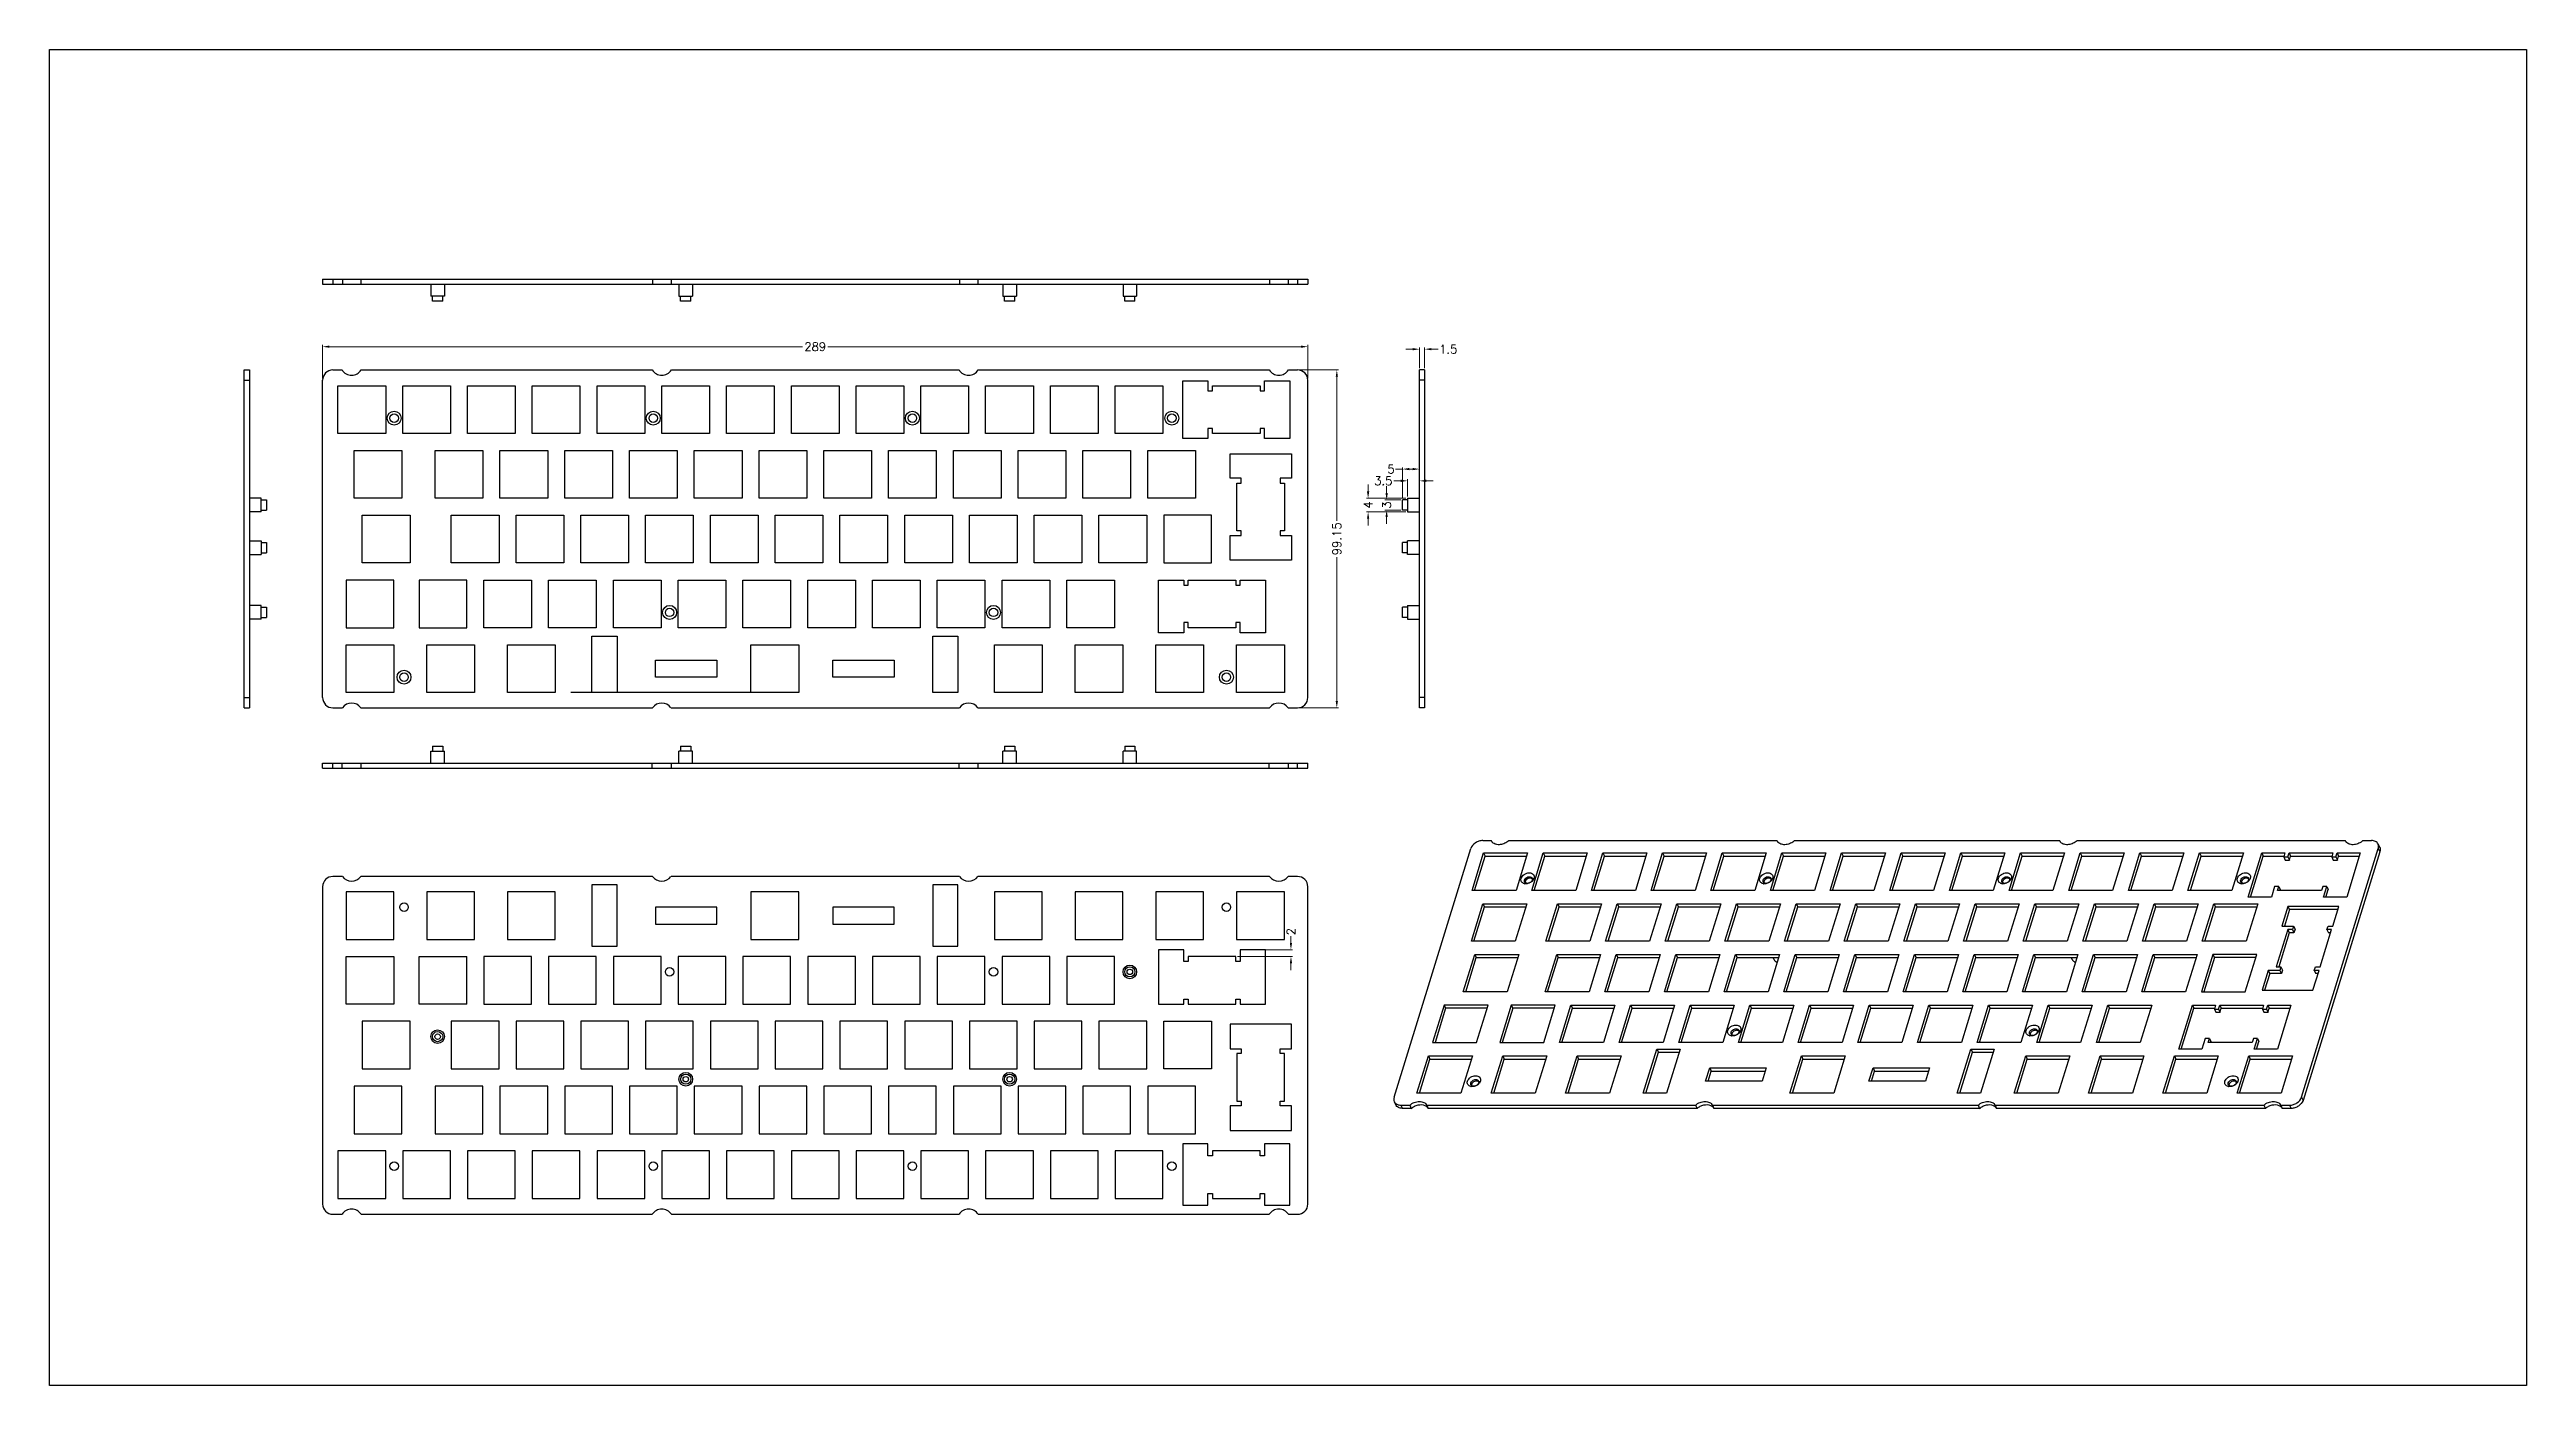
# Model space of a CAD drawing. Header units: millimetres. Extents: x 1341 to 3576, y -414 to 1667.
# Drawn here: x 2196 to 2922, y 995 to 1387 of the extents above; entities that cross this region are included whole.
import ezdxf

# ---------------------------------------------------------------- set-up
doc = ezdxf.new("R2010")
doc.units = ezdxf.units.MM
doc.layers.add('dim', color=82, linetype='Continuous', lineweight=9)
doc.styles.add('ROMANC', font='romanc.shx', dxfattribs={"bigfont": 'gbcbig.shx'})
doc.dimstyles.new('YanXiu', dxfattribs={"dimtxt": 2.5, "dimasz": 2.2, "dimexe": 0.66, "dimexo": 0.66, "dimgap": 0.66, "dimtad": 0, "dimdsep": 46, "dimtxsty": 'ROMANC', "dimcen": 0, "dimclrd": 256, "dimclre": 131, "dimclrt": 42, "dimazin": 2, "dimtfac": 1, "dimtofl": 0, "dimtmove": 0, "dimatfit": 3, "dimfxl": 1, "dimlwd": 5, "dimlwe": 5, "dimarcsym": 0})

msp = doc.modelspace()

# ---------------------------------------------------------------- blocks, each defined once
blk = doc.blocks.new('*D10')
at = {"layer": 'Defpoints', "color": 0}
for p in [(2543.9, 1121.31), (2545.2, 1123.31), (2560.06, 1123.31)]:
    blk.add_point(p, dxfattribs=at)
at = {"layer": 'dim', "lineweight": 5}
for p, q in [((2560.06, 1125.31), (2560.06, 1127.31)), ((2560.06, 1119.31), (2560.06, 1117.31))]:
    blk.add_line(p, q, dxfattribs=at)
at = {"layer": 'dim', "color": 131, "lineweight": 5}
for p, q in [((2544.4, 1121.31), (2560.56, 1121.31)), ((2545.7, 1123.31), (2560.56, 1123.31))]:
    blk.add_line(p, q, dxfattribs=at)
at = {"layer": 'dim'}
for points in [[(2559.73, 1125.31), (2560.39, 1125.31), (2560.06, 1123.31)], [(2559.73, 1119.31), (2560.39, 1119.31), (2560.06, 1121.31)]]:
    blk.add_solid(points, dxfattribs=at)
at = {"layer": 'dim', "color": 42, "insert": (2560.06, 1128.64), "char_height": 2.5, "attachment_point": 5, "rotation": 90, "style": 'ROMANC'}
blk.add_mtext('2', dxfattribs=at)
blk = doc.blocks.new('*D15')
at = {"layer": 'Defpoints', "color": 0}
for p in [(2565, 1300.28), (2276, 1290.45), (2565, 1290.45)]:
    blk.add_point(p, dxfattribs=at)
at = {"layer": 'dim', "color": 131, "lineweight": 5}
for p, q in [((2276, 1290.95), (2276, 1300.78)), ((2565, 1290.95), (2565, 1300.78))]:
    blk.add_line(p, q, dxfattribs=at)
at = {"layer": 'dim', "lineweight": 5}
for p, q in [((2278, 1300.28), (2416.79, 1300.28)), ((2563, 1300.28), (2424.22, 1300.28))]:
    blk.add_line(p, q, dxfattribs=at)
at = {"layer": 'dim'}
for points in [[(2278, 1300.61), (2278, 1299.95), (2276, 1300.28)], [(2563, 1300.61), (2563, 1299.95), (2565, 1300.28)]]:
    blk.add_solid(points, dxfattribs=at)
at = {"layer": 'dim', "color": 42, "insert": (2420.5, 1300.28), "char_height": 2.5, "attachment_point": 5, "style": 'ROMANC'}
blk.add_mtext('289', dxfattribs=at)
blk = doc.blocks.new('*D16')
at = {"layer": 'Defpoints', "color": 0}
for p in [(2562, 1293.45), (2562, 1194.3), (2573.51, 1194.3)]:
    blk.add_point(p, dxfattribs=at)
at = {"layer": 'dim', "color": 131, "lineweight": 5}
for p, q in [((2562.5, 1293.45), (2574.01, 1293.45)), ((2562.5, 1194.3), (2574.01, 1194.3))]:
    blk.add_line(p, q, dxfattribs=at)
at = {"layer": 'dim', "lineweight": 5}
for p, q in [((2573.51, 1291.45), (2573.51, 1249.2)), ((2573.51, 1196.3), (2573.51, 1238.55))]:
    blk.add_line(p, q, dxfattribs=at)
at = {"layer": 'dim'}
for points in [[(2573.18, 1291.45), (2573.85, 1291.45), (2573.51, 1293.45)], [(2573.18, 1196.3), (2573.85, 1196.3), (2573.51, 1194.3)]]:
    blk.add_solid(points, dxfattribs=at)
at = {"layer": 'dim', "color": 42, "insert": (2573.51, 1243.88), "char_height": 2.5, "attachment_point": 5, "rotation": 90, "style": 'ROMANC'}
blk.add_mtext('99.15', dxfattribs=at)
blk = doc.blocks.new('*D17')
at = {"layer": 'Defpoints', "color": 0}
for p in [(2597.77, 1293.45), (2599.27, 1299.55), (2599.27, 1293.45)]:
    blk.add_point(p, dxfattribs=at)
at = {"layer": 'dim', "lineweight": 5}
for p, q in [((2595.77, 1299.55), (2593.77, 1299.55)), ((2601.27, 1299.55), (2603.27, 1299.55))]:
    blk.add_line(p, q, dxfattribs=at)
at = {"layer": 'dim', "color": 131, "lineweight": 5}
for p, q in [((2597.77, 1293.95), (2597.77, 1300.05)), ((2599.27, 1293.95), (2599.27, 1300.05))]:
    blk.add_line(p, q, dxfattribs=at)
at = {"layer": 'dim'}
for points in [[(2595.77, 1299.88), (2595.77, 1299.22), (2597.77, 1299.55)], [(2601.27, 1299.88), (2601.27, 1299.22), (2599.27, 1299.55)]]:
    blk.add_solid(points, dxfattribs=at)
at = {"layer": 'dim', "color": 42, "insert": (2606.21, 1299.55), "char_height": 2.5, "attachment_point": 5, "style": 'ROMANC'}
blk.add_mtext('1.5', dxfattribs=at)
blk = doc.blocks.new('*D18')
at = {"layer": 'Defpoints', "color": 0}
for p in [(2594.27, 1260.91), (2594.27, 1255.8), (2597.77, 1255.8)]:
    blk.add_point(p, dxfattribs=at)
at = {"layer": 'dim', "lineweight": 5}
for p, q in [((2592.27, 1260.91), (2590.27, 1260.91)), ((2599.77, 1260.91), (2601.77, 1260.91))]:
    blk.add_line(p, q, dxfattribs=at)
at = {"layer": 'dim', "color": 131, "lineweight": 5}
for p, q in [((2594.27, 1256.3), (2594.27, 1261.41)), ((2597.77, 1256.3), (2597.77, 1261.41))]:
    blk.add_line(p, q, dxfattribs=at)
at = {"layer": 'dim'}
for points in [[(2592.27, 1261.25), (2592.27, 1260.58), (2594.27, 1260.91)], [(2599.77, 1261.25), (2599.77, 1260.58), (2597.77, 1260.91)]]:
    blk.add_solid(points, dxfattribs=at)
at = {"layer": 'dim', "color": 42, "insert": (2587.15, 1260.91), "char_height": 2.5, "attachment_point": 5, "style": 'ROMANC'}
blk.add_mtext('3.5', dxfattribs=at)
blk = doc.blocks.new('*D19')
at = {"layer": 'Defpoints', "color": 0}
for p in [(2592.77, 1264.36), (2592.77, 1255.3), (2597.77, 1255.8)]:
    blk.add_point(p, dxfattribs=at)
at = {"layer": 'dim', "lineweight": 5}
for p, q in [((2592.77, 1264.36), (2590.77, 1264.36)), ((2595.77, 1264.36), (2594.77, 1264.36))]:
    blk.add_line(p, q, dxfattribs=at)
at = {"layer": 'dim', "color": 131, "lineweight": 5}
for p, q in [((2592.77, 1255.8), (2592.77, 1264.86)), ((2597.77, 1256.3), (2597.77, 1264.86))]:
    blk.add_line(p, q, dxfattribs=at)
at = {"layer": 'dim'}
for points in [[(2594.77, 1264.7), (2594.77, 1264.03), (2592.77, 1264.36)], [(2595.77, 1264.7), (2595.77, 1264.03), (2597.77, 1264.36)]]:
    blk.add_solid(points, dxfattribs=at)
at = {"layer": 'dim', "color": 42, "insert": (2589.43, 1264.36), "char_height": 2.5, "attachment_point": 5, "style": 'ROMANC'}
blk.add_mtext('5', dxfattribs=at)
blk = doc.blocks.new('*D20')
at = {"layer": 'Defpoints', "color": 0}
for p in [(2588.13, 1255.3), (2592.77, 1255.3), (2592.77, 1252.3)]:
    blk.add_point(p, dxfattribs=at)
at = {"layer": 'dim', "lineweight": 5}
for p, q in [((2588.13, 1257.3), (2588.13, 1259.3)), ((2588.13, 1250.3), (2588.13, 1248.3))]:
    blk.add_line(p, q, dxfattribs=at)
at = {"layer": 'dim', "color": 131, "lineweight": 5}
for p, q in [((2592.27, 1255.3), (2587.63, 1255.3)), ((2592.27, 1252.3), (2587.63, 1252.3))]:
    blk.add_line(p, q, dxfattribs=at)
at = {"layer": 'dim'}
for points in [[(2587.8, 1257.3), (2588.47, 1257.3), (2588.13, 1255.3)], [(2587.8, 1250.3), (2588.47, 1250.3), (2588.13, 1252.3)]]:
    blk.add_solid(points, dxfattribs=at)
at = {"layer": 'dim', "color": 42, "insert": (2588.13, 1253.8), "char_height": 2.5, "attachment_point": 5, "rotation": 90, "style": 'ROMANC'}
blk.add_mtext('3', dxfattribs=at)
blk = doc.blocks.new('*D21')
at = {"layer": 'Defpoints', "color": 0}
for p in [(2582.69, 1251.8), (2594.27, 1255.8), (2594.27, 1251.8)]:
    blk.add_point(p, dxfattribs=at)
at = {"layer": 'dim', "lineweight": 5}
for p, q in [((2582.69, 1257.8), (2582.69, 1259.8)), ((2582.69, 1249.8), (2582.69, 1247.8))]:
    blk.add_line(p, q, dxfattribs=at)
at = {"layer": 'dim', "color": 131, "lineweight": 5}
for p, q in [((2593.77, 1255.8), (2582.19, 1255.8)), ((2593.77, 1251.8), (2582.19, 1251.8))]:
    blk.add_line(p, q, dxfattribs=at)
at = {"layer": 'dim'}
for points in [[(2582.36, 1257.8), (2583.02, 1257.8), (2582.69, 1255.8)], [(2582.36, 1249.8), (2583.02, 1249.8), (2582.69, 1251.8)]]:
    blk.add_solid(points, dxfattribs=at)
at = {"layer": 'dim', "color": 42, "insert": (2582.69, 1253.8), "char_height": 2.5, "attachment_point": 5, "rotation": 90, "style": 'ROMANC'}
blk.add_mtext('4', dxfattribs=at)

# ---------------------------------------------------------------- dimensions: what is measured, and where the dimension line sits
at = {"layer": 'dim'}
for base, p1, p2, picture, middle in [((2565.003, 1300.279), (2276.003, 1290.451), (2565.003, 1290.451), '*D15', (2420.503, 1300.279)), ((2599.266, 1299.551), (2597.766, 1293.451), (2599.266, 1293.451), '*D17', (2606.206, 1299.551)), ((2592.766, 1264.363), (2597.766, 1255.801), (2592.766, 1255.301), '*D19', (2589.433, 1264.363)), ((2594.266, 1260.914), (2597.766, 1255.801), (2594.266, 1255.801), '*D18', (2587.147, 1260.914))]:
    dim = msp.add_linear_dim(base=base, p1=p1, p2=p2, dimstyle='YanXiu', override={"dimasz": 2, "dimexe": 0.49975, "dimexo": 0.49975, "dimgap": 0.49975}, dxfattribs=at)
    dim.commit()
    dim.dimension.update_dxf_attribs({"geometry": picture, "text_midpoint": middle})
for base, p1, p2, picture, middle in [((2573.513, 1194.301), (2562.003, 1293.451), (2562.003, 1194.301), '*D16', (2573.513, 1243.876)), ((2582.688, 1251.801), (2594.266, 1255.801), (2594.266, 1251.801), '*D21', (2582.688, 1253.801)), ((2588.132, 1255.301), (2592.766, 1252.301), (2592.766, 1255.301), '*D20', (2588.132, 1253.801)), ((2560.06, 1123.307), (2543.901, 1121.307), (2545.201, 1123.307), '*D10', (2560.06, 1128.64))]:
    dim = msp.add_linear_dim(base=base, p1=p1, p2=p2, angle=90, dimstyle='YanXiu', override={"dimasz": 2, "dimexe": 0.49975, "dimexo": 0.49975, "dimgap": 0.49975}, dxfattribs=at)
    dim.commit()
    dim.dimension.update_dxf_attribs({"geometry": picture, "text_midpoint": middle})

# ---------------------------------------------------------------- linework, layer by layer
at = {"color": 7, "linetype": 'Continuous'}
for p, q in [((2276.003, 1320.102), (2276.003, 1318.602)), ((2276.003, 1320.102), (2565.003, 1320.102)), ((2276.003, 1318.602), (2565.003, 1318.602)), ((2279.003, 1320.102), (2279.003, 1318.602)), ((2281.805, 1320.102), (2281.805, 1318.602)), ((2287.202, 1320.102), (2287.202, 1318.602)), ((2307.748, 1318.602), (2307.748, 1315.102)), ((2311.748, 1318.602), (2311.748, 1315.102)), ((2372.805, 1320.102), (2372.805, 1318.602)), ((2378.202, 1320.102), (2378.202, 1318.602)), ((2380.533, 1318.602), (2380.533, 1315.102)), ((2384.533, 1318.602), (2384.533, 1315.102)), ((2462.805, 1320.102), (2462.805, 1318.602)), ((2468.202, 1320.102), (2468.202, 1318.602)), ((2475.533, 1318.602), (2475.533, 1315.102)), ((2479.533, 1318.602), (2479.533, 1315.102)), ((2510.798, 1318.602), (2510.798, 1315.102)), ((2514.798, 1318.602), (2514.798, 1315.102)), ((2553.805, 1320.102), (2553.805, 1318.602)), ((2559.202, 1320.102), (2559.202, 1318.602)), ((2562.003, 1320.102), (2562.003, 1318.602)), ((2565.003, 1320.102), (2565.003, 1318.602)), ((2311.748, 1315.102), (2307.748, 1315.102)), ((2308.248, 1313.602), (2308.248, 1315.102)), ((2311.248, 1313.602), (2308.248, 1313.602)), ((2311.248, 1313.602), (2311.248, 1315.102)), ((2380.533, 1315.102), (2384.533, 1315.102)), ((2381.033, 1313.602), (2381.033, 1315.102)), ((2384.033, 1313.602), (2381.033, 1313.602)), ((2384.033, 1313.602), (2384.033, 1315.102)), ((2475.533, 1315.102), (2479.533, 1315.102)), ((2476.033, 1313.602), (2476.033, 1315.102)), ((2479.033, 1313.602), (2476.033, 1313.602)), ((2479.033, 1313.602), (2479.033, 1315.102)), ((2510.798, 1315.102), (2514.798, 1315.102)), ((2511.298, 1313.602), (2511.298, 1315.102)), ((2514.298, 1313.602), (2511.298, 1313.602)), ((2514.298, 1313.602), (2514.298, 1315.102)), ((2253.018, 1194.301), (2253.018, 1293.451)), ((2253.018, 1293.451), (2254.518, 1293.451)), ((2254.518, 1293.451), (2254.518, 1194.301)), ((2279.003, 1293.451), (2281.706, 1293.451)), ((2287.301, 1293.451), (2372.706, 1293.451)), ((2378.301, 1293.451), (2462.706, 1293.451)), ((2468.301, 1293.451), (2553.706, 1293.451)), ((2559.301, 1293.451), (2562.003, 1293.451)), ((2597.766, 1194.301), (2597.766, 1293.451)), ((2599.266, 1293.451), (2597.766, 1293.451)), ((2599.266, 1293.451), (2599.266, 1194.301)), ((2253.018, 1290.451), (2254.518, 1290.451)), ((2276.003, 1197.301), (2276.003, 1290.451)), ((2280.503, 1274.801), (2280.503, 1288.801)), ((2280.503, 1288.801), (2294.503, 1288.801)), ((2294.503, 1288.801), (2294.503, 1274.801)), ((2299.503, 1274.801), (2299.503, 1288.801)), ((2299.503, 1288.801), (2313.503, 1288.801)), ((2313.503, 1288.801), (2313.503, 1274.801)), ((2318.503, 1274.801), (2318.503, 1288.801)), ((2318.503, 1288.801), (2332.503, 1288.801)), ((2332.503, 1288.801), (2332.503, 1274.801)), ((2337.503, 1274.801), (2337.503, 1288.801)), ((2337.503, 1288.801), (2351.503, 1288.801)), ((2351.503, 1288.801), (2351.503, 1274.801)), ((2356.503, 1274.801), (2356.503, 1288.801)), ((2356.503, 1288.801), (2370.503, 1288.801)), ((2370.503, 1288.801), (2370.503, 1274.801)), ((2375.503, 1274.801), (2375.503, 1288.801)), ((2375.503, 1288.801), (2389.503, 1288.801)), ((2389.503, 1288.801), (2389.503, 1274.801)), ((2394.503, 1274.801), (2394.503, 1288.801)), ((2394.503, 1288.801), (2408.503, 1288.801)), ((2408.503, 1288.801), (2408.503, 1274.801)), ((2413.503, 1274.801), (2413.503, 1288.801)), ((2413.503, 1288.801), (2427.503, 1288.801)), ((2427.503, 1288.801), (2427.503, 1274.801)), ((2432.503, 1274.801), (2432.503, 1288.801)), ((2432.503, 1288.801), (2446.503, 1288.801)), ((2446.503, 1288.801), (2446.503, 1274.801)), ((2451.503, 1274.801), (2451.503, 1288.801)), ((2451.503, 1288.801), (2465.503, 1288.801)), ((2465.503, 1288.801), (2465.503, 1274.801)), ((2470.503, 1274.801), (2470.503, 1288.801)), ((2470.503, 1288.801), (2484.503, 1288.801)), ((2484.503, 1288.801), (2484.503, 1274.801)), ((2489.503, 1288.801), (2503.503, 1288.801)), ((2489.503, 1274.801), (2489.503, 1288.801)), ((2503.503, 1288.801), (2503.503, 1274.801)), ((2508.503, 1288.801), (2522.503, 1288.801)), ((2508.503, 1274.801), (2508.503, 1288.801)), ((2522.503, 1288.801), (2522.503, 1274.801)), ((2535.703, 1287.301), (2537.003, 1287.301)), ((2537.003, 1288.801), (2551.003, 1288.801)), ((2537.003, 1287.301), (2537.003, 1288.801)), ((2551.003, 1288.801), (2551.003, 1287.301)), ((2551.003, 1287.301), (2552.303, 1287.301)), ((2565.003, 1197.301), (2565.003, 1290.451)), ((2599.266, 1290.451), (2597.766, 1290.451)), ((2294.503, 1274.801), (2280.503, 1274.801)), ((2313.503, 1274.801), (2299.503, 1274.801)), ((2332.503, 1274.801), (2318.503, 1274.801)), ((2351.503, 1274.801), (2337.503, 1274.801)), ((2370.503, 1274.801), (2356.503, 1274.801)), ((2389.503, 1274.801), (2375.503, 1274.801)), ((2408.503, 1274.801), (2394.503, 1274.801)), ((2427.503, 1274.801), (2413.503, 1274.801)), ((2446.503, 1274.801), (2432.503, 1274.801)), ((2465.503, 1274.801), (2451.503, 1274.801)), ((2484.503, 1274.801), (2470.503, 1274.801)), ((2503.503, 1274.801), (2489.503, 1274.801)), ((2522.503, 1274.801), (2508.503, 1274.801)), ((2537.003, 1276.301), (2535.703, 1276.301)), ((2537.003, 1274.801), (2537.003, 1276.301)), ((2551.003, 1274.801), (2537.003, 1274.801)), ((2552.303, 1276.301), (2551.003, 1276.301)), ((2551.003, 1276.301), (2551.003, 1274.801)), ((2285.268, 1255.801), (2285.268, 1269.801)), ((2285.268, 1269.801), (2299.268, 1269.801)), ((2299.268, 1269.801), (2299.268, 1255.801)), ((2309.033, 1255.801), (2309.033, 1269.801)), ((2309.033, 1269.801), (2323.033, 1269.801)), ((2323.033, 1269.801), (2323.033, 1255.801)), ((2328.033, 1255.801), (2328.033, 1269.801)), ((2328.033, 1269.801), (2342.033, 1269.801)), ((2342.033, 1269.801), (2342.033, 1255.801)), ((2347.033, 1255.801), (2347.033, 1269.801)), ((2347.033, 1269.801), (2361.033, 1269.801)), ((2361.033, 1269.801), (2361.033, 1255.801)), ((2366.033, 1255.801), (2366.033, 1269.801)), ((2366.033, 1269.801), (2380.033, 1269.801)), ((2380.033, 1269.801), (2380.033, 1255.801)), ((2385.033, 1255.801), (2385.033, 1269.801)), ((2385.033, 1269.801), (2399.033, 1269.801)), ((2399.033, 1269.801), (2399.033, 1255.801)), ((2404.033, 1255.801), (2404.033, 1269.801)), ((2404.033, 1269.801), (2418.033, 1269.801)), ((2418.033, 1269.801), (2418.033, 1255.801)), ((2423.033, 1255.801), (2423.033, 1269.801)), ((2423.033, 1269.801), (2437.033, 1269.801)), ((2437.033, 1269.801), (2437.033, 1255.801)), ((2442.033, 1255.801), (2442.033, 1269.801)), ((2442.033, 1269.801), (2456.033, 1269.801)), ((2456.033, 1269.801), (2456.033, 1255.801)), ((2461.033, 1269.801), (2475.033, 1269.801)), ((2461.033, 1255.801), (2461.033, 1269.801)), ((2475.033, 1269.801), (2475.033, 1255.801)), ((2480.033, 1269.801), (2494.033, 1269.801)), ((2480.033, 1255.801), (2480.033, 1269.801)), ((2494.033, 1269.801), (2494.033, 1255.801)), ((2499.033, 1269.801), (2513.033, 1269.801)), ((2499.033, 1255.801), (2499.033, 1269.801)), ((2513.033, 1269.801), (2513.033, 1255.801)), ((2518.033, 1269.801), (2532.033, 1269.801)), ((2518.033, 1255.801), (2518.033, 1269.801)), ((2532.033, 1269.801), (2532.033, 1255.801)), ((2542.188, 1268.861), (2560.188, 1268.861)), ((2542.188, 1261.661), (2542.188, 1268.861)), ((2560.188, 1268.861), (2560.188, 1261.661)), ((2545.488, 1261.661), (2542.188, 1261.661)), ((2544.188, 1260.261), (2545.488, 1260.261)), ((2544.188, 1246.261), (2544.188, 1260.261)), ((2545.488, 1260.261), (2545.488, 1261.661)), ((2560.188, 1261.661), (2556.888, 1261.661)), ((2556.888, 1261.661), (2556.888, 1260.261)), ((2556.888, 1260.261), (2558.188, 1260.261)), ((2558.188, 1260.261), (2558.188, 1246.261)), ((2258.018, 1255.801), (2254.518, 1255.801)), ((2258.018, 1251.801), (2254.518, 1251.801)), ((2258.018, 1251.8), (2258.018, 1255.801)), ((2258.018, 1255.301), (2259.518, 1255.301)), ((2258.018, 1252.301), (2259.518, 1252.301)), ((2259.518, 1255.301), (2259.518, 1252.301)), ((2299.268, 1255.801), (2285.268, 1255.801)), ((2287.648, 1236.801), (2287.648, 1250.801)), ((2287.648, 1250.801), (2301.648, 1250.801)), ((2301.648, 1250.801), (2301.648, 1236.801)), ((2323.033, 1255.801), (2309.033, 1255.801)), ((2313.748, 1236.801), (2313.748, 1250.801)), ((2313.748, 1250.801), (2327.748, 1250.801)), ((2327.748, 1250.801), (2327.748, 1236.801)), ((2342.033, 1255.801), (2328.033, 1255.801)), ((2332.748, 1236.801), (2332.748, 1250.801)), ((2332.748, 1250.801), (2346.748, 1250.801)), ((2346.748, 1250.801), (2346.748, 1236.801)), ((2361.033, 1255.801), (2347.033, 1255.801)), ((2351.748, 1236.801), (2351.748, 1250.801)), ((2351.748, 1250.801), (2365.748, 1250.801)), ((2365.748, 1250.801), (2365.748, 1236.801)), ((2380.033, 1255.801), (2366.033, 1255.801)), ((2370.748, 1236.801), (2370.748, 1250.801)), ((2370.748, 1250.801), (2384.748, 1250.801)), ((2384.748, 1250.801), (2384.748, 1236.801)), ((2399.033, 1255.801), (2385.033, 1255.801)), ((2389.748, 1236.801), (2389.748, 1250.801)), ((2389.748, 1250.801), (2403.748, 1250.801)), ((2403.748, 1250.801), (2403.748, 1236.801)), ((2418.033, 1255.801), (2404.033, 1255.801)), ((2408.748, 1236.801), (2408.748, 1250.801)), ((2408.748, 1250.801), (2422.748, 1250.801)), ((2422.748, 1250.801), (2422.748, 1236.801)), ((2437.033, 1255.801), (2423.033, 1255.801)), ((2427.748, 1236.801), (2427.748, 1250.801)), ((2427.748, 1250.801), (2441.748, 1250.801)), ((2441.748, 1250.801), (2441.748, 1236.801)), ((2456.033, 1255.801), (2442.033, 1255.801)), ((2446.748, 1250.801), (2460.748, 1250.801)), ((2446.748, 1236.801), (2446.748, 1250.801)), ((2460.748, 1250.801), (2460.748, 1236.801)), ((2475.033, 1255.801), (2461.033, 1255.801)), ((2465.748, 1250.801), (2479.748, 1250.801)), ((2465.748, 1236.801), (2465.748, 1250.801)), ((2479.748, 1250.801), (2479.748, 1236.801)), ((2494.033, 1255.801), (2480.033, 1255.801)), ((2484.748, 1250.801), (2498.748, 1250.801)), ((2484.748, 1236.801), (2484.748, 1250.801)), ((2498.748, 1250.801), (2498.748, 1236.801)), ((2513.033, 1255.801), (2499.033, 1255.801)), ((2503.748, 1250.801), (2517.748, 1250.801)), ((2503.748, 1236.801), (2503.748, 1250.801)), ((2517.748, 1250.801), (2517.748, 1236.801)), ((2532.033, 1255.801), (2518.033, 1255.801)), ((2536.748, 1250.801), (2522.748, 1250.801)), ((2522.748, 1250.801), (2522.748, 1236.801)), ((2536.748, 1236.801), (2536.748, 1250.801)), ((2592.766, 1252.301), (2592.766, 1255.301)), ((2594.266, 1255.301), (2592.766, 1255.301)), ((2594.266, 1252.301), (2592.766, 1252.301)), ((2594.266, 1255.801), (2597.766, 1255.801)), ((2594.266, 1255.8), (2594.266, 1251.801)), ((2594.266, 1251.801), (2597.766, 1251.801)), ((2254.518, 1243.301), (2258.018, 1243.301)), ((2258.018, 1243.3), (2258.018, 1239.301)), ((2258.018, 1242.801), (2259.518, 1242.801)), ((2259.518, 1242.801), (2259.518, 1239.801)), ((2542.188, 1244.861), (2545.488, 1244.861)), ((2542.188, 1237.661), (2542.188, 1244.861)), ((2545.488, 1246.261), (2544.188, 1246.261)), ((2545.488, 1244.861), (2545.488, 1246.261)), ((2558.188, 1246.261), (2556.888, 1246.261)), ((2556.888, 1246.261), (2556.888, 1244.861)), ((2556.888, 1244.861), (2560.188, 1244.861)), ((2560.188, 1244.861), (2560.188, 1237.661)), ((2592.766, 1239.801), (2592.766, 1242.801)), ((2594.266, 1242.801), (2592.766, 1242.801)), ((2597.766, 1243.301), (2594.266, 1243.301)), ((2594.266, 1239.301), (2594.266, 1243.3)), ((2254.518, 1239.301), (2258.018, 1239.301)), ((2258.018, 1239.801), (2259.518, 1239.801)), ((2301.648, 1236.801), (2287.648, 1236.801)), ((2327.748, 1236.801), (2313.748, 1236.801)), ((2346.748, 1236.801), (2332.748, 1236.801)), ((2365.748, 1236.801), (2351.748, 1236.801)), ((2384.748, 1236.801), (2370.748, 1236.801)), ((2403.748, 1236.801), (2389.748, 1236.801)), ((2422.748, 1236.801), (2408.748, 1236.801)), ((2441.748, 1236.801), (2427.748, 1236.801)), ((2460.748, 1236.801), (2446.748, 1236.801)), ((2479.748, 1236.801), (2465.748, 1236.801)), ((2498.748, 1236.801), (2484.748, 1236.801)), ((2517.748, 1236.801), (2503.748, 1236.801)), ((2522.748, 1236.801), (2536.748, 1236.801)), ((2560.188, 1237.661), (2542.188, 1237.661)), ((2594.266, 1239.801), (2592.766, 1239.801)), ((2597.766, 1239.301), (2594.266, 1239.301)), ((2282.883, 1231.801), (2282.883, 1217.801)), ((2296.883, 1231.801), (2282.883, 1231.801)), ((2296.883, 1217.801), (2296.883, 1231.801)), ((2304.298, 1231.801), (2304.298, 1217.801)), ((2318.298, 1231.801), (2304.298, 1231.801)), ((2318.298, 1217.801), (2318.298, 1231.801)), ((2323.298, 1217.801), (2323.298, 1231.801)), ((2323.298, 1231.801), (2337.298, 1231.801)), ((2337.298, 1231.801), (2337.298, 1217.801)), ((2342.298, 1217.801), (2342.298, 1231.801)), ((2342.298, 1231.801), (2356.298, 1231.801)), ((2356.298, 1231.801), (2356.298, 1217.801)), ((2361.298, 1217.801), (2361.298, 1231.801)), ((2361.298, 1231.801), (2375.298, 1231.801)), ((2375.298, 1231.801), (2375.298, 1217.801)), ((2380.298, 1217.801), (2380.298, 1231.801)), ((2380.298, 1231.801), (2394.298, 1231.801)), ((2394.298, 1231.801), (2394.298, 1217.801)), ((2399.298, 1217.801), (2399.298, 1231.801)), ((2399.298, 1231.801), (2413.298, 1231.801)), ((2413.298, 1231.801), (2413.298, 1217.801)), ((2418.298, 1231.801), (2432.298, 1231.801)), ((2418.298, 1217.801), (2418.298, 1231.801)), ((2432.298, 1231.801), (2432.298, 1217.801)), ((2437.298, 1231.801), (2451.298, 1231.801)), ((2437.298, 1217.801), (2437.298, 1231.801)), ((2451.298, 1231.801), (2451.298, 1217.801)), ((2456.298, 1231.801), (2470.298, 1231.801)), ((2456.298, 1217.801), (2456.298, 1231.801)), ((2470.298, 1231.801), (2470.298, 1217.801)), ((2475.298, 1231.801), (2489.298, 1231.801)), ((2475.298, 1217.801), (2475.298, 1231.801)), ((2489.298, 1231.801), (2489.298, 1217.801)), ((2494.298, 1231.801), (2508.298, 1231.801)), ((2494.298, 1217.801), (2494.298, 1231.801)), ((2508.298, 1231.801), (2508.298, 1217.801)), ((2521.201, 1231.801), (2528.601, 1231.801)), ((2521.201, 1216.301), (2521.201, 1231.801)), ((2528.601, 1231.801), (2528.601, 1230.301)), ((2528.601, 1230.301), (2529.901, 1230.301)), ((2529.901, 1231.801), (2543.901, 1231.801)), ((2529.901, 1230.301), (2529.901, 1231.801)), ((2543.901, 1231.801), (2543.901, 1230.301)), ((2543.901, 1230.301), (2545.201, 1230.301)), ((2545.201, 1231.801), (2552.601, 1231.801)), ((2545.201, 1230.301), (2545.201, 1231.801)), ((2552.601, 1231.801), (2552.601, 1216.301)), ((2258.018, 1224.301), (2254.518, 1224.301)), ((2258.018, 1220.3), (2258.018, 1224.301)), ((2258.018, 1223.801), (2259.518, 1223.801)), ((2258.018, 1220.801), (2259.518, 1220.801)), ((2259.518, 1223.801), (2259.518, 1220.801)), ((2594.266, 1223.801), (2592.766, 1223.801)), ((2592.766, 1220.801), (2592.766, 1223.801)), ((2594.266, 1220.801), (2592.766, 1220.801)), ((2594.266, 1224.301), (2597.766, 1224.301)), ((2594.266, 1224.301), (2594.266, 1220.3)), ((2258.018, 1220.301), (2254.518, 1220.301)), ((2282.883, 1217.801), (2296.883, 1217.801)), ((2304.298, 1217.801), (2318.298, 1217.801)), ((2337.298, 1217.801), (2323.298, 1217.801)), ((2356.298, 1217.801), (2342.298, 1217.801)), ((2354.968, 1198.801), (2354.968, 1215.301)), ((2354.968, 1215.301), (2362.368, 1215.301)), ((2375.298, 1217.801), (2361.298, 1217.801)), ((2362.368, 1215.301), (2362.368, 1198.801)), ((2394.298, 1217.801), (2380.298, 1217.801)), ((2413.298, 1217.801), (2399.298, 1217.801)), ((2432.298, 1217.801), (2418.298, 1217.801)), ((2451.298, 1217.801), (2437.298, 1217.801)), ((2454.968, 1215.301), (2462.368, 1215.301)), ((2454.968, 1198.801), (2454.968, 1215.301)), ((2470.298, 1217.801), (2456.298, 1217.801)), ((2462.368, 1215.301), (2462.368, 1198.801)), ((2489.298, 1217.801), (2475.298, 1217.801)), ((2508.298, 1217.801), (2494.298, 1217.801)), ((2528.601, 1216.301), (2521.201, 1216.301)), ((2529.901, 1219.301), (2528.601, 1219.301)), ((2528.601, 1219.301), (2528.601, 1216.301)), ((2529.901, 1217.801), (2529.901, 1219.301)), ((2543.901, 1217.801), (2529.901, 1217.801)), ((2545.201, 1219.301), (2543.901, 1219.301)), ((2543.901, 1219.301), (2543.901, 1217.801)), ((2545.201, 1216.301), (2545.201, 1219.301)), ((2552.601, 1216.301), (2545.201, 1216.301)), ((2594.266, 1220.301), (2597.766, 1220.301)), ((2282.883, 1198.801), (2282.883, 1212.801)), ((2282.883, 1212.801), (2296.883, 1212.801)), ((2296.883, 1212.801), (2296.883, 1198.801)), ((2306.553, 1198.801), (2306.553, 1212.801)), ((2306.553, 1212.801), (2320.553, 1212.801)), ((2320.553, 1212.801), (2320.553, 1198.801)), ((2330.223, 1198.801), (2330.223, 1212.801)), ((2330.223, 1212.801), (2344.223, 1212.801)), ((2344.223, 1212.801), (2344.223, 1198.801)), ((2373.668, 1203.301), (2373.668, 1208.301)), ((2373.668, 1208.301), (2391.668, 1208.301)), ((2391.668, 1208.301), (2391.668, 1203.301)), ((2401.668, 1212.801), (2415.668, 1212.801)), ((2401.668, 1198.801), (2401.668, 1212.801)), ((2415.668, 1212.801), (2415.668, 1198.801)), ((2425.668, 1208.301), (2443.668, 1208.301)), ((2425.668, 1203.301), (2425.668, 1208.301)), ((2443.668, 1208.301), (2443.668, 1203.301)), ((2473.113, 1212.801), (2487.113, 1212.801)), ((2473.113, 1198.801), (2473.113, 1212.801)), ((2487.113, 1212.801), (2487.113, 1198.801)), ((2496.783, 1212.801), (2510.783, 1212.801)), ((2496.783, 1198.801), (2496.783, 1212.801)), ((2510.783, 1212.801), (2510.783, 1198.801)), ((2520.453, 1212.801), (2534.453, 1212.801)), ((2520.453, 1198.801), (2520.453, 1212.801)), ((2534.453, 1212.801), (2534.453, 1198.801)), ((2544.123, 1212.801), (2558.123, 1212.801)), ((2544.123, 1198.801), (2544.123, 1212.801)), ((2558.123, 1212.801), (2558.123, 1198.801)), ((2391.668, 1203.301), (2373.668, 1203.301)), ((2443.668, 1203.301), (2425.668, 1203.301)), ((2253.018, 1197.301), (2254.518, 1197.301)), ((2253.018, 1194.301), (2254.518, 1194.301)), ((2279.003, 1194.301), (2281.805, 1194.301)), ((2296.883, 1198.801), (2282.883, 1198.801)), ((2287.202, 1194.301), (2372.805, 1194.301)), ((2320.553, 1198.801), (2306.553, 1198.801)), ((2344.223, 1198.801), (2330.223, 1198.801)), ((2362.368, 1198.801), (2354.968, 1198.801)), ((2378.202, 1194.301), (2462.805, 1194.301)), ((2415.668, 1198.801), (2401.668, 1198.801)), ((2462.368, 1198.801), (2454.968, 1198.801)), ((2468.202, 1194.301), (2553.805, 1194.301)), ((2487.113, 1198.801), (2473.113, 1198.801)), ((2510.783, 1198.801), (2496.783, 1198.801)), ((2534.453, 1198.801), (2520.453, 1198.801)), ((2558.123, 1198.801), (2544.123, 1198.801)), ((2559.202, 1194.301), (2562.003, 1194.301)), ((2599.266, 1197.301), (2597.766, 1197.301)), ((2599.266, 1194.301), (2597.766, 1194.301)), ((2276.003, 1176.567), (2276.003, 1178.067)), ((2276.003, 1178.067), (2565.003, 1178.067)), ((2279.003, 1176.567), (2279.003, 1178.067)), ((2281.706, 1176.567), (2281.706, 1178.067)), ((2287.301, 1176.567), (2287.301, 1178.067)), ((2307.748, 1178.067), (2307.748, 1181.567)), ((2307.748, 1181.567), (2311.748, 1181.567)), ((2308.248, 1183.067), (2308.248, 1181.567)), ((2308.248, 1183.067), (2311.248, 1183.067)), ((2311.248, 1183.067), (2311.248, 1181.567)), ((2311.748, 1178.067), (2311.748, 1181.567)), ((2372.706, 1176.567), (2372.706, 1178.067)), ((2378.301, 1176.567), (2378.301, 1178.067)), ((2380.533, 1178.067), (2380.533, 1181.567)), ((2384.533, 1181.567), (2380.533, 1181.567)), ((2381.033, 1183.067), (2381.033, 1181.567)), ((2381.033, 1183.067), (2384.033, 1183.067)), ((2384.033, 1183.067), (2384.033, 1181.567)), ((2384.533, 1178.067), (2384.533, 1181.567)), ((2462.706, 1176.567), (2462.706, 1178.067)), ((2468.301, 1176.567), (2468.301, 1178.067)), ((2479.533, 1181.567), (2475.533, 1181.567)), ((2475.533, 1178.067), (2475.533, 1181.567)), ((2476.033, 1183.067), (2479.033, 1183.067)), ((2476.033, 1183.067), (2476.033, 1181.567)), ((2479.033, 1183.067), (2479.033, 1181.567)), ((2479.533, 1178.067), (2479.533, 1181.567)), ((2514.798, 1181.567), (2510.798, 1181.567)), ((2510.798, 1178.067), (2510.798, 1181.567)), ((2511.298, 1183.067), (2514.298, 1183.067)), ((2511.298, 1183.067), (2511.298, 1181.567)), ((2514.298, 1183.067), (2514.298, 1181.567)), ((2514.798, 1178.067), (2514.798, 1181.567)), ((2553.706, 1176.567), (2553.706, 1178.067)), ((2559.301, 1176.567), (2559.301, 1178.067)), ((2562.003, 1176.567), (2562.003, 1178.067)), ((2565.003, 1176.567), (2565.003, 1178.067)), ((2276.003, 1176.567), (2565.003, 1176.567)), ((2616.325, 1155.345), (2618.814, 1155.345)), ((2618.853, 1155.262), (2618.814, 1155.345)), ((2618.814, 1155.345), (2618.854, 1155.263)), ((2623.968, 1155.345), (2702.631, 1155.345)), ((2702.631, 1155.345), (2702.671, 1155.263)), ((2702.669, 1155.262), (2702.631, 1155.345)), ((2707.785, 1155.345), (2785.526, 1155.345)), ((2785.526, 1155.345), (2785.566, 1155.263)), ((2785.565, 1155.262), (2785.526, 1155.345)), ((2790.68, 1155.345), (2869.343, 1155.345)), ((2869.343, 1155.345), (2869.383, 1155.263)), ((2869.381, 1155.262), (2869.343, 1155.345)), ((2874.497, 1155.345), (2876.986, 1155.345)), ((2590.287, 1080.028), (2612.836, 1152.995)), ((2613.192, 1140.736), (2616.581, 1151.703)), ((2613.938, 1140.736), (2617.039, 1150.77)), ((2616.581, 1151.703), (2617.039, 1150.77)), ((2616.581, 1151.703), (2629.476, 1151.703)), ((2617.039, 1150.77), (2629.188, 1150.77)), ((2629.476, 1151.703), (2626.087, 1140.736)), ((2630.692, 1140.736), (2634.081, 1151.703)), ((2631.438, 1140.736), (2634.539, 1150.77)), ((2634.081, 1151.703), (2634.539, 1150.77)), ((2634.081, 1151.703), (2646.976, 1151.703)), ((2634.539, 1150.77), (2646.688, 1150.77)), ((2646.976, 1151.703), (2643.587, 1140.736)), ((2648.193, 1140.736), (2651.582, 1151.703)), ((2648.938, 1140.736), (2652.039, 1150.77)), ((2651.582, 1151.703), (2652.039, 1150.77)), ((2651.582, 1151.703), (2664.476, 1151.703)), ((2652.039, 1150.77), (2664.188, 1150.77)), ((2664.476, 1151.703), (2661.087, 1140.736)), ((2665.693, 1140.736), (2669.082, 1151.703)), ((2666.438, 1140.736), (2669.539, 1150.77)), ((2669.082, 1151.703), (2669.539, 1150.77)), ((2669.082, 1151.703), (2681.977, 1151.703)), ((2669.539, 1150.77), (2681.688, 1150.77)), ((2681.977, 1151.703), (2678.588, 1140.736)), ((2683.193, 1140.736), (2686.582, 1151.703)), ((2683.939, 1140.736), (2687.039, 1150.77)), ((2686.582, 1151.703), (2687.039, 1150.77)), ((2686.582, 1151.703), (2699.477, 1151.703)), ((2687.039, 1150.77), (2699.189, 1150.77)), ((2699.477, 1151.703), (2696.088, 1140.736)), ((2700.693, 1140.736), (2704.082, 1151.703)), ((2701.439, 1140.736), (2704.54, 1150.77)), ((2704.082, 1151.703), (2704.54, 1150.77)), ((2704.082, 1151.703), (2716.977, 1151.703)), ((2704.54, 1150.77), (2716.689, 1150.77)), ((2716.977, 1151.703), (2713.588, 1140.736)), ((2718.193, 1140.736), (2721.582, 1151.703)), ((2718.939, 1140.736), (2722.04, 1150.77)), ((2721.582, 1151.703), (2722.04, 1150.77)), ((2721.582, 1151.703), (2734.477, 1151.703)), ((2722.04, 1150.77), (2734.189, 1150.77)), ((2734.477, 1151.703), (2731.088, 1140.736)), ((2735.693, 1140.736), (2739.082, 1151.703)), ((2736.439, 1140.736), (2739.54, 1150.77)), ((2739.082, 1151.703), (2739.54, 1150.77)), ((2739.082, 1151.703), (2751.977, 1151.703)), ((2739.54, 1150.77), (2751.689, 1150.77)), ((2751.977, 1151.703), (2748.588, 1140.736)), ((2753.194, 1140.736), (2756.583, 1151.703)), ((2753.939, 1140.736), (2757.04, 1150.77)), ((2756.583, 1151.703), (2769.477, 1151.703)), ((2756.583, 1151.703), (2757.04, 1150.77)), ((2757.04, 1150.77), (2769.189, 1150.77)), ((2769.477, 1151.703), (2766.088, 1140.736)), ((2770.694, 1140.736), (2774.083, 1151.703)), ((2771.439, 1140.736), (2774.54, 1150.77)), ((2774.083, 1151.703), (2786.978, 1151.703)), ((2774.083, 1151.703), (2774.54, 1150.77)), ((2774.54, 1150.77), (2786.689, 1150.77)), ((2786.978, 1151.703), (2783.589, 1140.736)), ((2788.194, 1140.736), (2791.583, 1151.703)), ((2788.94, 1140.736), (2792.04, 1150.77)), ((2791.583, 1151.703), (2804.478, 1151.703)), ((2791.583, 1151.703), (2792.04, 1150.77)), ((2792.04, 1150.77), (2804.19, 1150.77)), ((2804.478, 1151.703), (2801.089, 1140.736)), ((2805.694, 1140.736), (2809.083, 1151.703)), ((2806.44, 1140.736), (2809.541, 1150.77)), ((2809.083, 1151.703), (2821.978, 1151.703)), ((2809.083, 1151.703), (2809.541, 1150.77)), ((2809.541, 1150.77), (2821.69, 1150.77)), ((2821.978, 1151.703), (2818.589, 1140.736)), ((2823.194, 1140.736), (2826.583, 1151.703)), ((2823.94, 1140.736), (2827.041, 1150.77)), ((2826.583, 1151.703), (2839.478, 1151.703)), ((2826.583, 1151.703), (2827.041, 1150.77)), ((2827.041, 1150.77), (2839.19, 1150.77)), ((2839.478, 1151.703), (2836.089, 1140.736)), ((2840.826, 1138.778), (2844.82, 1151.703)), ((2841.572, 1138.778), (2845.278, 1150.77)), ((2844.82, 1151.703), (2851.636, 1151.703)), ((2844.82, 1151.703), (2845.278, 1150.77)), ((2845.278, 1150.77), (2851.348, 1150.77)), ((2851.636, 1151.703), (2851.273, 1150.528)), ((2851.273, 1150.528), (2852.47, 1150.528)), ((2851.273, 1150.528), (2851.73, 1149.595)), ((2851.73, 1149.595), (2852.928, 1149.595)), ((2852.47, 1150.528), (2852.833, 1151.703)), ((2852.47, 1150.528), (2852.928, 1149.595)), ((2852.833, 1151.703), (2865.728, 1151.703)), ((2852.833, 1151.703), (2853.291, 1150.77)), ((2852.928, 1149.595), (2853.291, 1150.77)), ((2853.291, 1150.77), (2865.44, 1150.77)), ((2856.474, 1080.028), (2879.022, 1152.995)), ((2879.48, 1152.063), (2856.932, 1079.096)), ((2865.728, 1151.703), (2865.365, 1150.528)), ((2865.365, 1150.528), (2866.563, 1150.528)), ((2865.365, 1150.528), (2865.823, 1149.595)), ((2865.823, 1149.595), (2867.02, 1149.595)), ((2866.563, 1150.528), (2866.926, 1151.703)), ((2866.563, 1150.528), (2867.02, 1149.595)), ((2866.926, 1151.703), (2873.741, 1151.703)), ((2866.926, 1151.703), (2867.383, 1150.77)), ((2867.02, 1149.595), (2867.383, 1150.77)), ((2867.383, 1150.77), (2873.453, 1150.77)), ((2873.741, 1151.703), (2869.747, 1138.778)), ((2878.953, 1154.317), (2879.41, 1153.384)), ((2879.022, 1152.995), (2879.48, 1152.063)), ((2276.003, 1141.807), (2276.003, 1048.657)), ((2281.805, 1144.807), (2279.003, 1144.807)), ((2372.805, 1144.807), (2287.202, 1144.807)), ((2462.805, 1144.807), (2378.202, 1144.807)), ((2553.805, 1144.807), (2468.202, 1144.807)), ((2562.003, 1144.807), (2559.202, 1144.807)), ((2565.003, 1048.657), (2565.003, 1141.807)), ((2626.087, 1140.736), (2613.192, 1140.736)), ((2643.587, 1140.736), (2630.692, 1140.736)), ((2661.087, 1140.736), (2648.193, 1140.736)), ((2678.588, 1140.736), (2665.693, 1140.736)), ((2696.088, 1140.736), (2683.193, 1140.736)), ((2713.588, 1140.736), (2700.693, 1140.736)), ((2731.088, 1140.736), (2718.193, 1140.736)), ((2748.588, 1140.736), (2735.693, 1140.736)), ((2766.088, 1140.736), (2753.194, 1140.736)), ((2783.589, 1140.736), (2770.694, 1140.736)), ((2801.089, 1140.736), (2788.194, 1140.736)), ((2818.589, 1140.736), (2805.694, 1140.736)), ((2836.089, 1140.736), (2823.194, 1140.736)), ((2848.61, 1141.911), (2847.642, 1138.778)), ((2849.808, 1141.911), (2848.61, 1141.911)), ((2849.444, 1140.736), (2849.808, 1141.911)), ((2862.339, 1140.736), (2849.444, 1140.736)), ((2849.808, 1141.911), (2850.265, 1140.979)), ((2850.19, 1140.736), (2850.265, 1140.979)), ((2862.702, 1141.911), (2862.339, 1140.736)), ((2863.9, 1141.911), (2862.702, 1141.911)), ((2862.932, 1138.778), (2863.9, 1141.911)), ((2863.677, 1138.778), (2864.357, 1140.979)), ((2863.9, 1141.911), (2864.357, 1140.979)), ((2282.883, 1140.307), (2282.883, 1126.307)), ((2296.883, 1140.307), (2282.883, 1140.307)), ((2296.883, 1126.307), (2296.883, 1140.307)), ((2306.553, 1140.307), (2306.553, 1126.307)), ((2320.553, 1140.307), (2306.553, 1140.307)), ((2320.553, 1126.307), (2320.553, 1140.307)), ((2330.223, 1140.307), (2330.223, 1126.307)), ((2344.223, 1140.307), (2330.223, 1140.307)), ((2344.223, 1126.307), (2344.223, 1140.307)), ((2373.668, 1135.807), (2373.668, 1130.807)), ((2391.668, 1135.807), (2373.668, 1135.807)), ((2391.668, 1130.807), (2391.668, 1135.807)), ((2401.668, 1140.307), (2401.668, 1126.307)), ((2415.668, 1140.307), (2401.668, 1140.307)), ((2415.668, 1126.307), (2415.668, 1140.307)), ((2425.668, 1135.807), (2425.668, 1130.807)), ((2443.668, 1135.807), (2425.668, 1135.807)), ((2443.668, 1130.807), (2443.668, 1135.807)), ((2487.113, 1140.307), (2473.113, 1140.307)), ((2473.113, 1140.307), (2473.113, 1126.307)), ((2487.113, 1126.307), (2487.113, 1140.307)), ((2510.783, 1140.307), (2496.783, 1140.307)), ((2496.783, 1140.307), (2496.783, 1126.307)), ((2510.783, 1126.307), (2510.783, 1140.307)), ((2534.453, 1140.307), (2520.453, 1140.307)), ((2520.453, 1140.307), (2520.453, 1126.307)), ((2534.453, 1126.307), (2534.453, 1140.307)), ((2558.123, 1140.307), (2544.123, 1140.307)), ((2544.123, 1140.307), (2544.123, 1126.307)), ((2558.123, 1126.307), (2558.123, 1140.307)), ((2612.982, 1125.853), (2616.371, 1136.819)), ((2613.728, 1125.853), (2616.828, 1135.887)), ((2616.371, 1136.819), (2616.828, 1135.887)), ((2616.371, 1136.819), (2629.266, 1136.819)), ((2616.828, 1135.887), (2628.978, 1135.887)), ((2629.266, 1136.819), (2625.877, 1125.853)), ((2634.871, 1125.853), (2638.26, 1136.819)), ((2635.617, 1125.853), (2638.717, 1135.887)), ((2638.26, 1136.819), (2638.717, 1135.887)), ((2638.26, 1136.819), (2651.155, 1136.819)), ((2638.717, 1135.887), (2650.867, 1135.887)), ((2651.155, 1136.819), (2647.766, 1125.853)), ((2652.371, 1125.853), (2655.76, 1136.819)), ((2653.117, 1125.853), (2656.218, 1135.887)), ((2655.76, 1136.819), (2656.218, 1135.887)), ((2655.76, 1136.819), (2668.655, 1136.819)), ((2656.218, 1135.887), (2668.367, 1135.887)), ((2668.655, 1136.819), (2665.266, 1125.853)), ((2669.871, 1125.853), (2673.26, 1136.819)), ((2670.617, 1125.853), (2673.718, 1135.887)), ((2673.26, 1136.819), (2673.718, 1135.887)), ((2673.26, 1136.819), (2686.155, 1136.819)), ((2673.718, 1135.887), (2685.867, 1135.887)), ((2686.155, 1136.819), (2682.766, 1125.853)), ((2687.371, 1125.853), (2690.76, 1136.819)), ((2688.117, 1125.853), (2691.218, 1135.887)), ((2690.76, 1136.819), (2691.218, 1135.887)), ((2690.76, 1136.819), (2703.655, 1136.819)), ((2691.218, 1135.887), (2703.367, 1135.887)), ((2703.655, 1136.819), (2700.266, 1125.853)), ((2704.872, 1125.853), (2708.26, 1136.819)), ((2705.617, 1125.853), (2708.718, 1135.887)), ((2708.26, 1136.819), (2708.718, 1135.887)), ((2708.26, 1136.819), (2721.155, 1136.819)), ((2708.718, 1135.887), (2720.867, 1135.887)), ((2721.155, 1136.819), (2717.766, 1125.853)), ((2722.372, 1125.853), (2725.761, 1136.819)), ((2723.117, 1125.853), (2726.218, 1135.887)), ((2725.761, 1136.819), (2726.218, 1135.887)), ((2725.761, 1136.819), (2738.655, 1136.819)), ((2726.218, 1135.887), (2738.367, 1135.887)), ((2738.655, 1136.819), (2735.267, 1125.853)), ((2739.872, 1125.853), (2743.261, 1136.819)), ((2740.618, 1125.853), (2743.718, 1135.887)), ((2743.261, 1136.819), (2756.156, 1136.819)), ((2743.261, 1136.819), (2743.718, 1135.887)), ((2743.718, 1135.887), (2755.868, 1135.887)), ((2756.156, 1136.819), (2752.767, 1125.853)), ((2757.372, 1125.853), (2760.761, 1136.819)), ((2758.118, 1125.853), (2761.219, 1135.887)), ((2760.761, 1136.819), (2773.656, 1136.819)), ((2760.761, 1136.819), (2761.219, 1135.887)), ((2761.219, 1135.887), (2773.368, 1135.887)), ((2773.656, 1136.819), (2770.267, 1125.853)), ((2774.872, 1125.853), (2778.261, 1136.819)), ((2775.618, 1125.853), (2778.719, 1135.887)), ((2778.261, 1136.819), (2791.156, 1136.819)), ((2778.261, 1136.819), (2778.719, 1135.887)), ((2778.719, 1135.887), (2790.868, 1135.887)), ((2791.156, 1136.819), (2787.767, 1125.853)), ((2792.372, 1125.853), (2795.761, 1136.819)), ((2793.118, 1125.853), (2796.219, 1135.887)), ((2795.761, 1136.819), (2808.656, 1136.819)), ((2795.761, 1136.819), (2796.219, 1135.887)), ((2796.219, 1135.887), (2808.368, 1135.887)), ((2808.656, 1136.819), (2805.267, 1125.853)), ((2809.873, 1125.853), (2813.261, 1136.819)), ((2810.618, 1125.853), (2813.719, 1135.887)), ((2813.261, 1136.819), (2826.156, 1136.819)), ((2813.261, 1136.819), (2813.719, 1135.887)), ((2813.719, 1135.887), (2825.868, 1135.887)), ((2826.156, 1136.819), (2822.767, 1125.853)), ((2827.373, 1125.853), (2830.762, 1136.819)), ((2828.118, 1125.853), (2831.219, 1135.887)), ((2830.762, 1136.819), (2843.656, 1136.819)), ((2830.762, 1136.819), (2831.219, 1135.887)), ((2831.219, 1135.887), (2843.368, 1135.887)), ((2843.656, 1136.819), (2840.268, 1125.853)), ((2847.642, 1138.778), (2840.826, 1138.778)), ((2852.524, 1136.036), (2850.732, 1130.24)), ((2852.981, 1135.104), (2851.478, 1130.24)), ((2867.445, 1136.036), (2852.524, 1136.036)), ((2852.524, 1136.036), (2852.981, 1135.104)), ((2867.157, 1135.104), (2852.981, 1135.104)), ((2869.747, 1138.778), (2862.932, 1138.778)), ((2865.654, 1130.24), (2867.445, 1136.036)), ((2282.883, 1126.307), (2296.883, 1126.307)), ((2306.553, 1126.307), (2320.553, 1126.307)), ((2330.223, 1126.307), (2344.223, 1126.307)), ((2373.668, 1130.807), (2391.668, 1130.807)), ((2401.668, 1126.307), (2415.668, 1126.307)), ((2425.668, 1130.807), (2443.668, 1130.807)), ((2473.113, 1126.307), (2487.113, 1126.307)), ((2496.783, 1126.307), (2510.783, 1126.307)), ((2520.453, 1126.307), (2534.453, 1126.307)), ((2544.123, 1126.307), (2558.123, 1126.307)), ((2852.444, 1129.221), (2849.055, 1118.255)), ((2852.902, 1128.289), (2849.801, 1118.255)), ((2850.732, 1130.24), (2854.14, 1130.24)), ((2853.826, 1129.221), (2852.444, 1129.221)), ((2852.444, 1129.221), (2852.902, 1128.289)), ((2854.283, 1128.289), (2852.902, 1128.289)), ((2854.14, 1130.24), (2853.826, 1129.221)), ((2853.826, 1129.221), (2854.283, 1128.289)), ((2854.14, 1130.24), (2854.598, 1129.307)), ((2854.598, 1129.307), (2854.283, 1128.289)), ((2861.95, 1118.255), (2865.339, 1129.221)), ((2863.957, 1129.221), (2864.272, 1130.24)), ((2865.339, 1129.221), (2863.957, 1129.221)), ((2863.957, 1129.221), (2864.415, 1128.289)), ((2864.272, 1130.24), (2865.654, 1130.24)), ((2865.051, 1128.289), (2864.415, 1128.289)), ((2282.883, 1107.307), (2282.883, 1121.307)), ((2282.883, 1121.307), (2296.883, 1121.307)), ((2296.883, 1121.307), (2296.883, 1107.307)), ((2304.298, 1107.307), (2304.298, 1121.307)), ((2304.298, 1121.307), (2318.298, 1121.307)), ((2318.298, 1107.307), (2318.298, 1121.307)), ((2323.298, 1121.307), (2323.298, 1107.307)), ((2337.298, 1121.307), (2323.298, 1121.307)), ((2337.298, 1107.307), (2337.298, 1121.307)), ((2342.298, 1121.307), (2342.298, 1107.307)), ((2356.298, 1121.307), (2342.298, 1121.307)), ((2356.298, 1107.307), (2356.298, 1121.307)), ((2361.298, 1121.307), (2361.298, 1107.307)), ((2375.298, 1121.307), (2361.298, 1121.307)), ((2375.298, 1107.307), (2375.298, 1121.307)), ((2380.298, 1121.307), (2380.298, 1107.307)), ((2394.298, 1121.307), (2380.298, 1121.307)), ((2394.298, 1107.307), (2394.298, 1121.307)), ((2399.298, 1121.307), (2399.298, 1107.307)), ((2413.298, 1121.307), (2399.298, 1121.307)), ((2413.298, 1107.307), (2413.298, 1121.307)), ((2418.298, 1121.307), (2418.298, 1107.307)), ((2432.298, 1121.307), (2418.298, 1121.307)), ((2432.298, 1107.307), (2432.298, 1121.307)), ((2437.298, 1121.307), (2437.298, 1107.307)), ((2451.298, 1121.307), (2437.298, 1121.307)), ((2451.298, 1107.307), (2451.298, 1121.307)), ((2470.298, 1121.307), (2456.298, 1121.307)), ((2456.298, 1121.307), (2456.298, 1107.307)), ((2470.298, 1107.307), (2470.298, 1121.307)), ((2489.298, 1121.307), (2475.298, 1121.307)), ((2475.298, 1121.307), (2475.298, 1107.307)), ((2489.298, 1107.307), (2489.298, 1121.307)), ((2508.298, 1121.307), (2494.298, 1121.307)), ((2494.298, 1121.307), (2494.298, 1107.307)), ((2508.298, 1107.307), (2508.298, 1121.307)), ((2529.901, 1119.807), (2528.601, 1119.807)), ((2543.901, 1121.307), (2529.901, 1121.307)), ((2529.901, 1121.307), (2529.901, 1119.807)), ((2543.901, 1119.807), (2543.901, 1121.307)), ((2610.575, 1110.97), (2613.964, 1121.936)), ((2611.32, 1110.97), (2614.421, 1121.004)), ((2625.877, 1125.853), (2612.982, 1125.853)), ((2613.964, 1121.936), (2614.421, 1121.004)), ((2613.964, 1121.936), (2626.859, 1121.936)), ((2614.421, 1121.004), (2626.57, 1121.004)), ((2626.859, 1121.936), (2623.47, 1110.97)), ((2634.614, 1110.97), (2638.003, 1121.936)), ((2647.766, 1125.853), (2634.871, 1125.853)), ((2635.36, 1110.97), (2638.461, 1121.004)), ((2638.003, 1121.936), (2638.461, 1121.004)), ((2638.003, 1121.936), (2650.898, 1121.936)), ((2638.461, 1121.004), (2650.61, 1121.004)), ((2650.898, 1121.936), (2647.509, 1110.97)), ((2652.115, 1110.97), (2655.504, 1121.936)), ((2665.266, 1125.853), (2652.371, 1125.853)), ((2652.86, 1110.97), (2655.961, 1121.004)), ((2655.504, 1121.936), (2655.961, 1121.004)), ((2655.504, 1121.936), (2668.398, 1121.936)), ((2655.961, 1121.004), (2668.11, 1121.004)), ((2668.398, 1121.936), (2665.009, 1110.97)), ((2669.615, 1110.97), (2673.004, 1121.936)), ((2682.766, 1125.853), (2669.871, 1125.853)), ((2670.36, 1110.97), (2673.461, 1121.004)), ((2673.004, 1121.936), (2673.461, 1121.004)), ((2673.004, 1121.936), (2685.899, 1121.936)), ((2673.461, 1121.004), (2685.61, 1121.004)), ((2685.899, 1121.936), (2682.51, 1110.97)), ((2687.115, 1110.97), (2690.504, 1121.936)), ((2700.266, 1125.853), (2687.371, 1125.853)), ((2687.861, 1110.97), (2690.961, 1121.004)), ((2690.504, 1121.936), (2690.961, 1121.004)), ((2690.504, 1121.936), (2703.399, 1121.936)), ((2690.961, 1121.004), (2703.111, 1121.004)), ((2703.399, 1121.936), (2700.01, 1110.97)), ((2701.815, 1120.297), (2701.468, 1121.004)), ((2704.615, 1110.97), (2708.004, 1121.936)), ((2717.766, 1125.853), (2704.872, 1125.853)), ((2705.361, 1110.97), (2708.462, 1121.004)), ((2708.004, 1121.936), (2708.462, 1121.004)), ((2708.004, 1121.936), (2720.899, 1121.936)), ((2708.462, 1121.004), (2720.611, 1121.004)), ((2720.899, 1121.936), (2717.51, 1110.97)), ((2722.115, 1110.97), (2725.504, 1121.936)), ((2735.267, 1125.853), (2722.372, 1125.853)), ((2722.861, 1110.97), (2725.962, 1121.004)), ((2725.504, 1121.936), (2725.962, 1121.004)), ((2725.504, 1121.936), (2738.399, 1121.936)), ((2725.962, 1121.004), (2738.111, 1121.004)), ((2738.399, 1121.936), (2735.01, 1110.97)), ((2739.615, 1110.97), (2743.004, 1121.936)), ((2752.767, 1125.853), (2739.872, 1125.853)), ((2740.361, 1110.97), (2743.462, 1121.004)), ((2743.004, 1121.936), (2755.899, 1121.936)), ((2743.004, 1121.936), (2743.462, 1121.004)), ((2743.462, 1121.004), (2755.611, 1121.004)), ((2755.899, 1121.936), (2752.51, 1110.97)), ((2757.116, 1110.97), (2760.505, 1121.936)), ((2770.267, 1125.853), (2757.372, 1125.853)), ((2757.861, 1110.97), (2760.962, 1121.004)), ((2760.505, 1121.936), (2773.399, 1121.936)), ((2760.505, 1121.936), (2760.962, 1121.004)), ((2760.962, 1121.004), (2773.111, 1121.004)), ((2773.399, 1121.936), (2770.01, 1110.97)), ((2774.616, 1110.97), (2778.005, 1121.936)), ((2787.767, 1125.853), (2774.872, 1125.853)), ((2775.361, 1110.97), (2778.462, 1121.004)), ((2778.005, 1121.936), (2790.9, 1121.936)), ((2778.005, 1121.936), (2778.462, 1121.004)), ((2778.462, 1121.004), (2790.611, 1121.004)), ((2790.9, 1121.936), (2787.511, 1110.97)), ((2789.315, 1120.297), (2788.968, 1121.004)), ((2792.116, 1110.97), (2795.505, 1121.936)), ((2805.267, 1125.853), (2792.372, 1125.853)), ((2792.862, 1110.97), (2795.962, 1121.004)), ((2795.505, 1121.936), (2808.4, 1121.936)), ((2795.505, 1121.936), (2795.962, 1121.004)), ((2795.962, 1121.004), (2808.112, 1121.004)), ((2808.4, 1121.936), (2805.011, 1110.97)), ((2809.616, 1110.97), (2813.005, 1121.936)), ((2822.767, 1125.853), (2809.873, 1125.853)), ((2810.362, 1110.97), (2813.463, 1121.004)), ((2813.005, 1121.936), (2825.9, 1121.936)), ((2813.005, 1121.936), (2813.463, 1121.004)), ((2813.463, 1121.004), (2825.612, 1121.004)), ((2825.9, 1121.936), (2822.511, 1110.97)), ((2830.505, 1121.936), (2827.116, 1110.97)), ((2840.268, 1125.853), (2827.373, 1125.853)), ((2830.963, 1121.004), (2827.862, 1110.97)), ((2843.4, 1121.936), (2830.505, 1121.936)), ((2830.505, 1121.936), (2830.963, 1121.004)), ((2843.112, 1121.004), (2830.963, 1121.004)), ((2840.011, 1110.97), (2843.4, 1121.936)), ((2846.714, 1117.236), (2844.923, 1111.44)), ((2847.172, 1116.304), (2845.668, 1111.44)), ((2850.122, 1117.236), (2846.714, 1117.236)), ((2846.714, 1117.236), (2847.172, 1116.304)), ((2850.58, 1116.304), (2847.172, 1116.304)), ((2849.055, 1118.255), (2850.437, 1118.255)), ((2850.437, 1118.255), (2850.122, 1117.236)), ((2850.122, 1117.236), (2850.58, 1116.304)), ((2850.437, 1118.255), (2850.894, 1117.322)), ((2850.894, 1117.322), (2850.58, 1116.304)), ((2859.844, 1111.44), (2861.635, 1117.236)), ((2860.254, 1117.236), (2860.568, 1118.255)), ((2861.635, 1117.236), (2860.254, 1117.236)), ((2860.254, 1117.236), (2860.711, 1116.304)), ((2860.568, 1118.255), (2861.95, 1118.255)), ((2861.347, 1116.304), (2860.711, 1116.304)), ((2296.883, 1107.307), (2282.883, 1107.307)), ((2318.298, 1107.307), (2304.298, 1107.307)), ((2323.298, 1107.307), (2337.298, 1107.307)), ((2342.298, 1107.307), (2356.298, 1107.307)), ((2361.298, 1107.307), (2375.298, 1107.307)), ((2380.298, 1107.307), (2394.298, 1107.307)), ((2399.298, 1107.307), (2413.298, 1107.307)), ((2418.298, 1107.307), (2432.298, 1107.307)), ((2437.298, 1107.307), (2451.298, 1107.307)), ((2456.298, 1107.307), (2470.298, 1107.307)), ((2475.298, 1107.307), (2489.298, 1107.307)), ((2494.298, 1107.307), (2508.298, 1107.307)), ((2521.201, 1107.307), (2528.601, 1107.307)), ((2528.601, 1108.807), (2529.901, 1108.807)), ((2528.601, 1107.307), (2528.601, 1108.807)), ((2529.901, 1108.807), (2529.901, 1107.307)), ((2529.901, 1107.307), (2543.901, 1107.307)), ((2543.901, 1108.807), (2545.201, 1108.807)), ((2543.901, 1107.307), (2543.901, 1108.807)), ((2545.201, 1108.807), (2545.201, 1107.307)), ((2545.201, 1107.307), (2552.601, 1107.307)), ((2604.976, 1107.053), (2601.587, 1096.086)), ((2605.433, 1106.121), (2602.332, 1096.086)), ((2604.976, 1107.053), (2605.433, 1106.121)), ((2617.87, 1107.053), (2604.976, 1107.053)), ((2617.582, 1106.121), (2605.433, 1106.121)), ((2623.47, 1110.97), (2610.575, 1110.97)), ((2614.482, 1096.086), (2617.87, 1107.053)), ((2624.7, 1107.053), (2621.311, 1096.086)), ((2625.158, 1106.121), (2622.057, 1096.086)), ((2624.7, 1107.053), (2625.158, 1106.121)), ((2637.595, 1107.053), (2624.7, 1107.053)), ((2637.307, 1106.121), (2625.158, 1106.121)), ((2634.206, 1096.086), (2637.595, 1107.053)), ((2647.509, 1110.97), (2634.614, 1110.97)), ((2638.811, 1096.086), (2642.2, 1107.053)), ((2639.557, 1096.086), (2642.658, 1106.121)), ((2642.2, 1107.053), (2642.658, 1106.121)), ((2642.2, 1107.053), (2655.095, 1107.053)), ((2642.658, 1106.121), (2654.807, 1106.121)), ((2655.095, 1107.053), (2651.706, 1096.086)), ((2665.009, 1110.97), (2652.115, 1110.97)), ((2656.311, 1096.086), (2659.7, 1107.053)), ((2657.057, 1096.086), (2660.158, 1106.121)), ((2659.7, 1107.053), (2660.158, 1106.121)), ((2659.7, 1107.053), (2672.595, 1107.053)), ((2660.158, 1106.121), (2672.307, 1106.121)), ((2672.595, 1107.053), (2669.206, 1096.086)), ((2682.51, 1110.97), (2669.615, 1110.97)), ((2673.812, 1096.086), (2677.201, 1107.053)), ((2674.557, 1096.086), (2677.658, 1106.121)), ((2677.201, 1107.053), (2677.658, 1106.121)), ((2677.201, 1107.053), (2690.095, 1107.053)), ((2677.658, 1106.121), (2689.807, 1106.121)), ((2690.095, 1107.053), (2686.707, 1096.086)), ((2700.01, 1110.97), (2687.115, 1110.97)), ((2691.312, 1096.086), (2694.701, 1107.053)), ((2692.058, 1096.086), (2695.158, 1106.121)), ((2694.701, 1107.053), (2695.158, 1106.121)), ((2694.701, 1107.053), (2707.596, 1107.053)), ((2695.158, 1106.121), (2707.307, 1106.121)), ((2707.596, 1107.053), (2704.207, 1096.086)), ((2717.51, 1110.97), (2704.615, 1110.97)), ((2708.812, 1096.086), (2712.201, 1107.053)), ((2709.558, 1096.086), (2712.658, 1106.121)), ((2712.201, 1107.053), (2712.658, 1106.121)), ((2712.201, 1107.053), (2725.096, 1107.053)), ((2712.658, 1106.121), (2724.808, 1106.121)), ((2725.096, 1107.053), (2721.707, 1096.086)), ((2735.01, 1110.97), (2722.115, 1110.97)), ((2726.312, 1096.086), (2729.701, 1107.053)), ((2727.058, 1096.086), (2730.159, 1106.121)), ((2729.701, 1107.053), (2742.596, 1107.053)), ((2729.701, 1107.053), (2730.159, 1106.121)), ((2730.159, 1106.121), (2742.308, 1106.121)), ((2742.596, 1107.053), (2739.207, 1096.086)), ((2752.51, 1110.97), (2739.615, 1110.97)), ((2743.812, 1096.086), (2747.201, 1107.053)), ((2744.558, 1096.086), (2747.659, 1106.121)), ((2747.201, 1107.053), (2760.096, 1107.053)), ((2747.201, 1107.053), (2747.659, 1106.121)), ((2747.659, 1106.121), (2759.808, 1106.121)), ((2760.096, 1107.053), (2756.707, 1096.086)), ((2770.01, 1110.97), (2757.116, 1110.97)), ((2761.312, 1096.086), (2764.701, 1107.053)), ((2762.058, 1096.086), (2765.159, 1106.121)), ((2764.701, 1107.053), (2777.596, 1107.053)), ((2764.701, 1107.053), (2765.159, 1106.121)), ((2765.159, 1106.121), (2777.308, 1106.121)), ((2777.596, 1107.053), (2774.207, 1096.086)), ((2787.511, 1110.97), (2774.616, 1110.97)), ((2778.813, 1096.086), (2782.202, 1107.053)), ((2779.558, 1096.086), (2782.659, 1106.121)), ((2782.202, 1107.053), (2795.096, 1107.053)), ((2782.202, 1107.053), (2782.659, 1106.121)), ((2782.659, 1106.121), (2794.808, 1106.121)), ((2795.096, 1107.053), (2791.707, 1096.086)), ((2805.011, 1110.97), (2792.116, 1110.97)), ((2796.313, 1096.086), (2799.702, 1107.053)), ((2797.058, 1096.086), (2800.159, 1106.121)), ((2799.702, 1107.053), (2812.597, 1107.053)), ((2799.702, 1107.053), (2800.159, 1106.121)), ((2800.159, 1106.121), (2812.308, 1106.121)), ((2812.597, 1107.053), (2809.208, 1096.086)), ((2822.511, 1110.97), (2809.616, 1110.97)), ((2820.486, 1094.128), (2824.481, 1107.053)), ((2821.232, 1094.128), (2824.938, 1106.121)), ((2824.481, 1107.053), (2831.296, 1107.053)), ((2824.481, 1107.053), (2824.938, 1106.121)), ((2824.938, 1106.121), (2831.008, 1106.121)), ((2827.116, 1110.97), (2840.011, 1110.97)), ((2831.296, 1107.053), (2830.933, 1105.878)), ((2830.933, 1105.878), (2832.131, 1105.878)), ((2830.933, 1105.878), (2831.391, 1104.946)), ((2831.391, 1104.946), (2832.588, 1104.946)), ((2832.131, 1105.878), (2832.494, 1107.053)), ((2832.131, 1105.878), (2832.588, 1104.946)), ((2832.494, 1107.053), (2845.389, 1107.053)), ((2832.494, 1107.053), (2832.951, 1106.121)), ((2832.588, 1104.946), (2832.951, 1106.121)), ((2832.951, 1106.121), (2845.1, 1106.121)), ((2844.923, 1111.44), (2859.844, 1111.44)), ((2845.389, 1107.053), (2845.026, 1105.878)), ((2845.026, 1105.878), (2846.223, 1105.878)), ((2845.026, 1105.878), (2845.483, 1104.946)), ((2845.483, 1104.946), (2846.68, 1104.946)), ((2846.223, 1105.878), (2846.586, 1107.053)), ((2846.223, 1105.878), (2846.68, 1104.946)), ((2846.586, 1107.053), (2853.402, 1107.053)), ((2846.586, 1107.053), (2847.044, 1106.121)), ((2846.68, 1104.946), (2847.044, 1106.121)), ((2847.044, 1106.121), (2853.114, 1106.121)), ((2853.402, 1107.053), (2849.408, 1094.128)), ((2287.648, 1102.307), (2287.648, 1088.307)), ((2301.648, 1102.307), (2287.648, 1102.307)), ((2301.648, 1088.307), (2301.648, 1102.307)), ((2313.748, 1102.307), (2313.748, 1088.307)), ((2327.748, 1102.307), (2313.748, 1102.307)), ((2327.748, 1088.307), (2327.748, 1102.307)), ((2332.748, 1102.307), (2332.748, 1088.307)), ((2346.748, 1102.307), (2332.748, 1102.307)), ((2346.748, 1088.307), (2346.748, 1102.307)), ((2351.748, 1102.307), (2351.748, 1088.307)), ((2365.748, 1102.307), (2351.748, 1102.307)), ((2365.748, 1088.307), (2365.748, 1102.307)), ((2370.748, 1102.307), (2370.748, 1088.307)), ((2384.748, 1102.307), (2370.748, 1102.307)), ((2384.748, 1088.307), (2384.748, 1102.307)), ((2389.748, 1102.307), (2389.748, 1088.307)), ((2403.748, 1102.307), (2389.748, 1102.307)), ((2403.748, 1088.307), (2403.748, 1102.307)), ((2408.748, 1102.307), (2408.748, 1088.307)), ((2422.748, 1102.307), (2408.748, 1102.307)), ((2422.748, 1088.307), (2422.748, 1102.307)), ((2427.748, 1102.307), (2427.748, 1088.307)), ((2441.748, 1102.307), (2427.748, 1102.307)), ((2441.748, 1088.307), (2441.748, 1102.307)), ((2460.748, 1102.307), (2446.748, 1102.307)), ((2446.748, 1102.307), (2446.748, 1088.307)), ((2460.748, 1088.307), (2460.748, 1102.307)), ((2479.748, 1102.307), (2465.748, 1102.307)), ((2465.748, 1102.307), (2465.748, 1088.307)), ((2479.748, 1088.307), (2479.748, 1102.307)), ((2498.748, 1102.307), (2484.748, 1102.307)), ((2484.748, 1102.307), (2484.748, 1088.307)), ((2498.748, 1088.307), (2498.748, 1102.307)), ((2517.748, 1102.307), (2503.748, 1102.307)), ((2503.748, 1102.307), (2503.748, 1088.307)), ((2517.748, 1088.307), (2517.748, 1102.307)), ((2522.748, 1102.307), (2536.748, 1102.307)), ((2522.748, 1088.307), (2522.748, 1102.307)), ((2536.748, 1102.307), (2536.748, 1088.307)), ((2828.271, 1097.261), (2827.302, 1094.128)), ((2829.468, 1097.261), (2828.271, 1097.261)), ((2829.105, 1096.086), (2829.468, 1097.261)), ((2829.468, 1097.261), (2829.925, 1096.329)), ((2842.363, 1097.261), (2842, 1096.086)), ((2843.56, 1097.261), (2842.363, 1097.261)), ((2842.592, 1094.128), (2843.56, 1097.261)), ((2843.56, 1097.261), (2844.018, 1096.329)), ((2596.987, 1081.203), (2600.376, 1092.17)), ((2597.733, 1081.203), (2600.834, 1091.237)), ((2600.376, 1092.17), (2600.834, 1091.237)), ((2600.376, 1092.17), (2613.271, 1092.17)), ((2600.834, 1091.237), (2612.983, 1091.237)), ((2601.587, 1096.086), (2614.482, 1096.086)), ((2613.271, 1092.17), (2609.882, 1081.203)), ((2618.789, 1081.203), (2622.178, 1092.17)), ((2619.535, 1081.203), (2622.635, 1091.237)), ((2621.311, 1096.086), (2634.206, 1096.086)), ((2622.178, 1092.17), (2622.635, 1091.237)), ((2622.178, 1092.17), (2635.073, 1092.17)), ((2622.635, 1091.237), (2634.785, 1091.237)), ((2635.073, 1092.17), (2631.684, 1081.203)), ((2651.706, 1096.086), (2638.811, 1096.086)), ((2640.59, 1081.203), (2643.979, 1092.17)), ((2641.336, 1081.203), (2644.437, 1091.237)), ((2643.979, 1092.17), (2644.437, 1091.237)), ((2643.979, 1092.17), (2656.874, 1092.17)), ((2644.437, 1091.237), (2656.586, 1091.237)), ((2656.874, 1092.17), (2653.485, 1081.203)), ((2669.206, 1096.086), (2656.311, 1096.086)), ((2663.382, 1081.203), (2667.376, 1094.128)), ((2664.128, 1081.203), (2667.834, 1093.196)), ((2667.376, 1094.128), (2667.834, 1093.196)), ((2667.376, 1094.128), (2674.192, 1094.128)), ((2667.834, 1093.196), (2673.904, 1093.196)), ((2674.192, 1094.128), (2670.198, 1081.203)), ((2686.707, 1096.086), (2673.812, 1096.086)), ((2704.207, 1096.086), (2691.312, 1096.086)), ((2706.396, 1081.203), (2709.785, 1092.17)), ((2707.141, 1081.203), (2710.242, 1091.237)), ((2721.707, 1096.086), (2708.812, 1096.086)), ((2709.785, 1092.17), (2710.242, 1091.237)), ((2709.785, 1092.17), (2722.679, 1092.17)), ((2710.242, 1091.237), (2722.391, 1091.237)), ((2722.679, 1092.17), (2719.29, 1081.203)), ((2739.207, 1096.086), (2726.312, 1096.086)), ((2756.707, 1096.086), (2743.812, 1096.086)), ((2755.488, 1081.203), (2759.482, 1094.128)), ((2756.234, 1081.203), (2759.94, 1093.196)), ((2759.482, 1094.128), (2766.298, 1094.128)), ((2759.482, 1094.128), (2759.94, 1093.196)), ((2759.94, 1093.196), (2766.01, 1093.196)), ((2774.207, 1096.086), (2761.312, 1096.086)), ((2766.298, 1094.128), (2762.304, 1081.203)), ((2772.201, 1081.203), (2775.59, 1092.17)), ((2772.947, 1081.203), (2776.047, 1091.237)), ((2775.59, 1092.17), (2788.485, 1092.17)), ((2775.59, 1092.17), (2776.047, 1091.237)), ((2776.047, 1091.237), (2788.196, 1091.237)), ((2791.707, 1096.086), (2778.813, 1096.086)), ((2788.485, 1092.17), (2785.096, 1081.203)), ((2794.002, 1081.203), (2797.391, 1092.17)), ((2794.748, 1081.203), (2797.849, 1091.237)), ((2809.208, 1096.086), (2796.313, 1096.086)), ((2797.391, 1092.17), (2810.286, 1092.17)), ((2797.391, 1092.17), (2797.849, 1091.237)), ((2797.849, 1091.237), (2809.998, 1091.237)), ((2810.286, 1092.17), (2806.897, 1081.203)), ((2815.804, 1081.203), (2819.193, 1092.17)), ((2816.55, 1081.203), (2819.65, 1091.237)), ((2819.193, 1092.17), (2832.088, 1092.17)), ((2819.193, 1092.17), (2819.65, 1091.237)), ((2819.65, 1091.237), (2831.799, 1091.237)), ((2827.302, 1094.128), (2820.486, 1094.128)), ((2832.088, 1092.17), (2828.699, 1081.203)), ((2842, 1096.086), (2829.105, 1096.086)), ((2829.851, 1096.086), (2829.925, 1096.329)), ((2837.605, 1081.203), (2840.994, 1092.17)), ((2838.351, 1081.203), (2841.452, 1091.237)), ((2840.994, 1092.17), (2853.889, 1092.17)), ((2840.994, 1092.17), (2841.452, 1091.237)), ((2841.452, 1091.237), (2853.601, 1091.237)), ((2849.408, 1094.128), (2842.592, 1094.128)), ((2843.338, 1094.128), (2844.018, 1096.329)), ((2853.889, 1092.17), (2850.5, 1081.203)), ((2285.268, 1083.307), (2285.268, 1069.307)), ((2299.268, 1083.307), (2285.268, 1083.307)), ((2287.648, 1088.307), (2301.648, 1088.307)), ((2299.268, 1069.307), (2299.268, 1083.307)), ((2309.033, 1083.307), (2309.033, 1069.307)), ((2323.033, 1083.307), (2309.033, 1083.307)), ((2313.748, 1088.307), (2327.748, 1088.307)), ((2323.033, 1069.307), (2323.033, 1083.307)), ((2328.033, 1083.307), (2328.033, 1069.307)), ((2342.033, 1083.307), (2328.033, 1083.307)), ((2332.748, 1088.307), (2346.748, 1088.307)), ((2342.033, 1069.307), (2342.033, 1083.307)), ((2347.033, 1083.307), (2347.033, 1069.307)), ((2361.033, 1083.307), (2347.033, 1083.307)), ((2351.748, 1088.307), (2365.748, 1088.307)), ((2361.033, 1069.307), (2361.033, 1083.307)), ((2366.033, 1083.307), (2366.033, 1069.307)), ((2380.033, 1083.307), (2366.033, 1083.307)), ((2370.748, 1088.307), (2384.748, 1088.307)), ((2380.033, 1069.307), (2380.033, 1083.307)), ((2385.033, 1083.307), (2385.033, 1069.307)), ((2399.033, 1083.307), (2385.033, 1083.307)), ((2389.748, 1088.307), (2403.748, 1088.307)), ((2399.033, 1069.307), (2399.033, 1083.307)), ((2404.033, 1083.307), (2404.033, 1069.307)), ((2418.033, 1083.307), (2404.033, 1083.307)), ((2408.748, 1088.307), (2422.748, 1088.307)), ((2418.033, 1069.307), (2418.033, 1083.307)), ((2437.033, 1083.307), (2423.033, 1083.307)), ((2423.033, 1083.307), (2423.033, 1069.307)), ((2427.748, 1088.307), (2441.748, 1088.307)), ((2437.033, 1069.307), (2437.033, 1083.307)), ((2456.033, 1083.307), (2442.033, 1083.307)), ((2442.033, 1083.307), (2442.033, 1069.307)), ((2446.748, 1088.307), (2460.748, 1088.307)), ((2456.033, 1069.307), (2456.033, 1083.307)), ((2475.033, 1083.307), (2461.033, 1083.307)), ((2461.033, 1083.307), (2461.033, 1069.307)), ((2465.748, 1088.307), (2479.748, 1088.307)), ((2475.033, 1069.307), (2475.033, 1083.307)), ((2494.033, 1083.307), (2480.033, 1083.307)), ((2480.033, 1083.307), (2480.033, 1069.307)), ((2484.748, 1088.307), (2498.748, 1088.307)), ((2494.033, 1069.307), (2494.033, 1083.307)), ((2513.033, 1083.307), (2499.033, 1083.307)), ((2499.033, 1083.307), (2499.033, 1069.307)), ((2503.748, 1088.307), (2517.748, 1088.307)), ((2513.033, 1069.307), (2513.033, 1083.307)), ((2532.033, 1083.307), (2518.033, 1083.307)), ((2518.033, 1083.307), (2518.033, 1069.307)), ((2536.748, 1088.307), (2522.748, 1088.307)), ((2532.033, 1069.307), (2532.033, 1083.307)), ((2681.695, 1084.728), (2682.906, 1088.645)), ((2698.274, 1084.728), (2681.695, 1084.728)), ((2682.441, 1084.728), (2683.363, 1087.712)), ((2682.906, 1088.645), (2683.363, 1087.712)), ((2682.906, 1088.645), (2699.485, 1088.645)), ((2683.363, 1087.712), (2699.197, 1087.712)), ((2699.485, 1088.645), (2698.274, 1084.728)), ((2729.59, 1084.728), (2730.801, 1088.645)), ((2746.169, 1084.728), (2729.59, 1084.728)), ((2730.336, 1084.728), (2731.258, 1087.712)), ((2730.801, 1088.645), (2747.38, 1088.645)), ((2730.801, 1088.645), (2731.258, 1087.712)), ((2731.258, 1087.712), (2747.092, 1087.712)), ((2747.38, 1088.645), (2746.169, 1084.728)), ((2590.357, 1078.707), (2590.815, 1077.774)), ((2592.324, 1077.678), (2592.782, 1076.746)), ((2592.324, 1077.678), (2594.905, 1077.678)), ((2595.363, 1076.746), (2592.782, 1076.746)), ((2594.905, 1077.678), (2595.363, 1076.746)), ((2609.882, 1081.203), (2596.987, 1081.203)), ((2599.875, 1077.678), (2600.333, 1076.746)), ((2599.875, 1077.678), (2678.722, 1077.678)), ((2679.179, 1076.746), (2600.333, 1076.746)), ((2631.684, 1081.203), (2618.789, 1081.203)), ((2653.485, 1081.203), (2640.59, 1081.203)), ((2670.198, 1081.203), (2663.382, 1081.203)), ((2678.722, 1077.678), (2679.179, 1076.746)), ((2683.692, 1077.678), (2684.149, 1076.746)), ((2683.692, 1077.678), (2761.617, 1077.678)), ((2762.075, 1076.746), (2684.149, 1076.746)), ((2719.29, 1081.203), (2706.396, 1081.203)), ((2762.304, 1081.203), (2755.488, 1081.203)), ((2761.617, 1077.678), (2762.075, 1076.746)), ((2766.587, 1077.678), (2845.434, 1077.678)), ((2766.587, 1077.678), (2767.045, 1076.746)), ((2845.891, 1076.746), (2767.045, 1076.746)), ((2785.096, 1081.203), (2772.201, 1081.203)), ((2806.897, 1081.203), (2794.002, 1081.203)), ((2828.699, 1081.203), (2815.804, 1081.203)), ((2850.5, 1081.203), (2837.605, 1081.203)), ((2845.434, 1077.678), (2845.891, 1076.746)), ((2850.404, 1077.678), (2852.985, 1077.678)), ((2850.404, 1077.678), (2850.862, 1076.746)), ((2853.442, 1076.746), (2850.862, 1076.746)), ((2852.985, 1077.678), (2853.442, 1076.746)), ((2856.474, 1080.028), (2856.932, 1079.096)), ((2285.268, 1069.307), (2299.268, 1069.307)), ((2309.033, 1069.307), (2323.033, 1069.307)), ((2328.033, 1069.307), (2342.033, 1069.307)), ((2347.033, 1069.307), (2361.033, 1069.307)), ((2366.033, 1069.307), (2380.033, 1069.307)), ((2385.033, 1069.307), (2399.033, 1069.307)), ((2404.033, 1069.307), (2418.033, 1069.307)), ((2423.033, 1069.307), (2437.033, 1069.307)), ((2442.033, 1069.307), (2456.033, 1069.307)), ((2461.033, 1069.307), (2475.033, 1069.307)), ((2480.033, 1069.307), (2494.033, 1069.307)), ((2499.033, 1069.307), (2513.033, 1069.307)), ((2518.033, 1069.307), (2532.033, 1069.307)), ((2280.503, 1064.307), (2280.503, 1050.307)), ((2294.503, 1064.307), (2280.503, 1064.307)), ((2294.503, 1050.307), (2294.503, 1064.307)), ((2299.503, 1064.307), (2299.503, 1050.307)), ((2313.503, 1064.307), (2299.503, 1064.307)), ((2313.503, 1050.307), (2313.503, 1064.307)), ((2318.503, 1064.307), (2318.503, 1050.307)), ((2332.503, 1064.307), (2318.503, 1064.307)), ((2332.503, 1050.307), (2332.503, 1064.307)), ((2337.503, 1064.307), (2337.503, 1050.307)), ((2351.503, 1064.307), (2337.503, 1064.307)), ((2351.503, 1050.307), (2351.503, 1064.307)), ((2356.503, 1064.307), (2356.503, 1050.307)), ((2370.503, 1064.307), (2356.503, 1064.307)), ((2370.503, 1050.307), (2370.503, 1064.307)), ((2375.503, 1064.307), (2375.503, 1050.307)), ((2389.503, 1064.307), (2375.503, 1064.307)), ((2389.503, 1050.307), (2389.503, 1064.307)), ((2408.503, 1064.307), (2394.503, 1064.307)), ((2394.503, 1064.307), (2394.503, 1050.307)), ((2408.503, 1050.307), (2408.503, 1064.307)), ((2427.503, 1064.307), (2413.503, 1064.307)), ((2413.503, 1064.307), (2413.503, 1050.307)), ((2427.503, 1050.307), (2427.503, 1064.307)), ((2446.503, 1064.307), (2432.503, 1064.307)), ((2432.503, 1064.307), (2432.503, 1050.307)), ((2446.503, 1050.307), (2446.503, 1064.307)), ((2465.503, 1064.307), (2451.503, 1064.307)), ((2451.503, 1064.307), (2451.503, 1050.307)), ((2465.503, 1050.307), (2465.503, 1064.307)), ((2484.503, 1064.307), (2470.503, 1064.307)), ((2470.503, 1064.307), (2470.503, 1050.307)), ((2484.503, 1050.307), (2484.503, 1064.307)), ((2503.503, 1064.307), (2489.503, 1064.307)), ((2489.503, 1064.307), (2489.503, 1050.307)), ((2503.503, 1050.307), (2503.503, 1064.307)), ((2522.503, 1064.307), (2508.503, 1064.307)), ((2508.503, 1064.307), (2508.503, 1050.307)), ((2522.503, 1050.307), (2522.503, 1064.307)), ((2537.003, 1062.807), (2535.703, 1062.807)), ((2551.003, 1064.307), (2537.003, 1064.307)), ((2537.003, 1064.307), (2537.003, 1062.807)), ((2551.003, 1062.807), (2551.003, 1064.307)), ((2552.303, 1062.807), (2551.003, 1062.807)), ((2280.503, 1050.307), (2294.503, 1050.307)), ((2299.503, 1050.307), (2313.503, 1050.307)), ((2318.503, 1050.307), (2332.503, 1050.307)), ((2337.503, 1050.307), (2351.503, 1050.307)), ((2356.503, 1050.307), (2370.503, 1050.307)), ((2375.503, 1050.307), (2389.503, 1050.307)), ((2394.503, 1050.307), (2408.503, 1050.307)), ((2413.503, 1050.307), (2427.503, 1050.307)), ((2432.503, 1050.307), (2446.503, 1050.307)), ((2451.503, 1050.307), (2465.503, 1050.307)), ((2470.503, 1050.307), (2484.503, 1050.307)), ((2489.503, 1050.307), (2503.503, 1050.307)), ((2508.503, 1050.307), (2522.503, 1050.307)), ((2535.703, 1051.807), (2537.003, 1051.807)), ((2537.003, 1051.807), (2537.003, 1050.307)), ((2537.003, 1050.307), (2551.003, 1050.307)), ((2551.003, 1051.807), (2552.303, 1051.807)), ((2551.003, 1050.307), (2551.003, 1051.807)), ((2279.003, 1045.657), (2281.706, 1045.657)), ((2287.301, 1045.657), (2372.706, 1045.657)), ((2378.301, 1045.657), (2462.706, 1045.657)), ((2468.301, 1045.657), (2553.706, 1045.657)), ((2559.301, 1045.657), (2562.003, 1045.657))]:
    msp.add_line(p, q, dxfattribs=at)
at = {"color": 4, "linetype": 'Continuous'}
for p, q in [((2528.303, 1290.301), (2535.703, 1290.301)), ((2528.303, 1273.301), (2528.303, 1290.301)), ((2535.703, 1290.301), (2535.703, 1287.301)), ((2552.303, 1290.301), (2559.703, 1290.301)), ((2552.303, 1287.301), (2552.303, 1290.301)), ((2559.703, 1290.301), (2559.703, 1273.301)), ((2535.703, 1273.301), (2528.303, 1273.301)), ((2535.703, 1276.301), (2535.703, 1273.301)), ((2552.303, 1273.301), (2552.303, 1276.301)), ((2559.703, 1273.301), (2552.303, 1273.301)), ((2354.968, 1142.307), (2354.968, 1124.307)), ((2362.368, 1142.307), (2354.968, 1142.307)), ((2362.368, 1124.307), (2362.368, 1142.307)), ((2454.968, 1142.307), (2454.968, 1124.307)), ((2462.368, 1142.307), (2454.968, 1142.307)), ((2462.368, 1124.307), (2462.368, 1142.307)), ((2354.968, 1124.307), (2362.368, 1124.307)), ((2454.968, 1124.307), (2462.368, 1124.307)), ((2528.601, 1123.307), (2521.201, 1123.307)), ((2521.201, 1123.307), (2521.201, 1107.307)), ((2528.601, 1119.807), (2528.601, 1123.307)), ((2545.201, 1119.807), (2543.901, 1119.807)), ((2552.601, 1123.307), (2545.201, 1123.307)), ((2545.201, 1123.307), (2545.201, 1119.807)), ((2552.601, 1107.307), (2552.601, 1123.307)), ((2535.703, 1066.307), (2528.303, 1066.307)), ((2528.303, 1066.307), (2528.303, 1048.307)), ((2535.703, 1062.807), (2535.703, 1066.307)), ((2559.703, 1066.307), (2552.303, 1066.307)), ((2552.303, 1066.307), (2552.303, 1062.807)), ((2559.703, 1048.307), (2559.703, 1066.307)), ((2528.303, 1048.307), (2535.703, 1048.307)), ((2535.703, 1048.307), (2535.703, 1051.807)), ((2552.303, 1051.807), (2552.303, 1048.307)), ((2552.303, 1048.307), (2559.703, 1048.307))]:
    msp.add_line(p, q, dxfattribs=at)
msp.add_line((2401.668, 1198.801), (2348.814, 1198.801))
at = {"color": 6, "linetype": 'Continuous'}
for p, q in [((2560.188, 1101.447), (2542.188, 1101.447)), ((2542.188, 1101.447), (2542.188, 1094.247)), ((2560.188, 1094.247), (2560.188, 1101.447)), ((2542.188, 1094.247), (2545.488, 1094.247)), ((2545.488, 1092.847), (2544.188, 1092.847)), ((2544.188, 1092.847), (2544.188, 1078.847)), ((2545.488, 1094.247), (2545.488, 1092.847)), ((2556.888, 1094.247), (2560.188, 1094.247)), ((2556.888, 1092.847), (2556.888, 1094.247)), ((2558.188, 1092.847), (2556.888, 1092.847)), ((2558.188, 1078.847), (2558.188, 1092.847)), ((2545.488, 1077.447), (2542.188, 1077.447)), ((2542.188, 1077.447), (2542.188, 1070.247)), ((2544.188, 1078.847), (2545.488, 1078.847)), ((2545.488, 1078.847), (2545.488, 1077.447)), ((2556.888, 1078.847), (2558.188, 1078.847)), ((2556.888, 1077.447), (2556.888, 1078.847)), ((2560.188, 1077.447), (2556.888, 1077.447)), ((2560.188, 1070.247), (2560.188, 1077.447)), ((2542.188, 1070.247), (2560.188, 1070.247))]:
    msp.add_line(p, q, dxfattribs=at)
msp.add_lwpolyline([(2195.902, 1387.491), (2922.48, 1387.491), (2922.48, 995.427), (2195.902, 995.427)], close=True)
at = {"color": 7, "linetype": 'Continuous'}
for centre, radius in [((2297.003, 1279.301), 2.05), ((2297.003, 1279.301), 1.25), ((2373.003, 1279.301), 2.05), ((2373.003, 1279.301), 1.25), ((2449.003, 1279.301), 2.05), ((2449.003, 1279.301), 1.25), ((2525.103, 1279.301), 2.05), ((2525.103, 1279.301), 1.25), ((2377.798, 1222.301), 2.05), ((2377.798, 1222.301), 1.25), ((2472.798, 1222.301), 2.05), ((2472.798, 1222.301), 1.25), ((2299.883, 1203.301), 2.05), ((2299.883, 1203.301), 1.25), ((2541.123, 1203.301), 2.05), ((2541.123, 1203.301), 1.25), ((2299.883, 1135.807), 1.25), ((2541.123, 1135.807), 1.25), ((2377.798, 1116.807), 1.25), ((2472.798, 1116.807), 1.25), ((2512.798, 1116.807), 2), ((2512.798, 1116.807), 1.5), ((2512.798, 1116.807), 0.8), ((2309.748, 1097.807), 2), ((2309.748, 1097.807), 1.5), ((2309.748, 1097.807), 0.8), ((2382.533, 1085.307), 2), ((2382.533, 1085.307), 1.5), ((2382.533, 1085.307), 0.8), ((2477.533, 1085.307), 2), ((2477.533, 1085.307), 1.5), ((2477.533, 1085.307), 0.8), ((2297.003, 1059.807), 1.25), ((2373.003, 1059.807), 1.25), ((2449.003, 1059.807), 1.25), ((2525.103, 1059.807), 1.25)]:
    msp.add_circle(centre, radius, dxfattribs=at)
for centre, radius, start, end in [((2279.003, 1290.451), 3, 90, 180), ((2284.503, 1295.201), 3.3, 212.025932, 327.974068), ((2375.503, 1295.201), 3.3, 212.025932, 327.974068), ((2465.503, 1295.201), 3.3, 212.025932, 327.974068), ((2556.503, 1295.201), 3.3, 212.025932, 327.974068), ((2562.003, 1290.451), 3, 0, 90), ((2279.003, 1197.301), 3, 180, 270), ((2284.503, 1192.401), 3.3, 35.152703, 144.847297), ((2375.503, 1192.401), 3.3, 35.152703, 144.847297), ((2465.503, 1192.401), 3.3, 35.152703, 144.847297), ((2556.503, 1192.401), 3.3, 35.152703, 144.847297), ((2562.003, 1197.301), 3, 270, 0), ((2279.003, 1141.807), 3, 90, 180), ((2284.503, 1146.707), 3.3, 215.152703, 324.847297), ((2375.503, 1146.707), 3.3, 215.152703, 324.847297), ((2465.503, 1146.707), 3.3, 215.152703, 324.847297), ((2556.503, 1146.707), 3.3, 215.152703, 324.847297), ((2562.003, 1141.807), 3, 0, 90), ((2628.949, 1144.505), 1.848, 258.037511, 261.074091), ((2629.196, 1143.506), 0.663, 206.215374, 220.956662), ((2630.005, 1142.894), 1.299, 141.464027, 148.155749), ((2630.25, 1144.022), 0.663, 26.215375, 40.956676), ((2630.025, 1144.027), 0.889, 342.763418, 351.406938), ((2629.31, 1145.018), 2.202, 320.872265, 323.624549), ((2698.95, 1144.505), 1.848, 258.037511, 261.074091), ((2699.196, 1143.506), 0.663, 206.215374, 220.956662), ((2700.005, 1142.894), 1.299, 141.464027, 148.155749), ((2700.251, 1144.022), 0.663, 26.215375, 40.956676), ((2700.026, 1144.027), 0.889, 342.763418, 351.406938), ((2699.311, 1145.018), 2.202, 320.872265, 323.624549), ((2768.95, 1144.505), 1.848, 258.037511, 261.074091), ((2769.197, 1143.506), 0.663, 206.215374, 220.956662), ((2770.006, 1142.894), 1.299, 141.464027, 148.155749), ((2770.252, 1144.022), 0.663, 26.215375, 40.956676), ((2770.027, 1144.027), 0.889, 342.763418, 351.406938), ((2769.312, 1145.018), 2.202, 320.872265, 323.624549), ((2839.043, 1144.505), 1.848, 258.037511, 261.074091), ((2839.29, 1143.506), 0.663, 206.215374, 220.956662), ((2840.099, 1142.894), 1.299, 141.464027, 148.155749), ((2840.344, 1144.022), 0.663, 26.215375, 40.956676), ((2840.119, 1144.027), 0.889, 342.763418, 351.406938), ((2839.404, 1145.018), 2.202, 320.872265, 323.624549), ((2634.637, 1110.767), 0.793, 15.022496, 19.314567), ((2689.568, 1099.855), 1.848, 258.037511, 261.074091), ((2689.815, 1098.856), 0.663, 206.215374, 220.956662), ((2690.624, 1098.245), 1.299, 141.464027, 148.155749), ((2690.87, 1099.372), 0.663, 26.215375, 40.956676), ((2690.645, 1099.378), 0.889, 342.763418, 351.406938), ((2689.93, 1100.369), 2.202, 320.872265, 323.624549), ((2777.069, 1099.855), 1.848, 258.037511, 261.074091), ((2777.316, 1098.856), 0.663, 206.215374, 220.956662), ((2778.125, 1098.245), 1.299, 141.464027, 148.155749), ((2778.371, 1099.372), 0.663, 26.215375, 40.956676), ((2778.146, 1099.378), 0.889, 342.763418, 351.406938), ((2777.431, 1100.369), 2.202, 320.872265, 323.624549), ((2613.205, 1084.972), 1.848, 258.037511, 261.074091), ((2613.451, 1083.973), 0.663, 206.215374, 220.956662), ((2614.26, 1083.361), 1.299, 141.464027, 148.155749), ((2614.506, 1084.489), 0.663, 26.215375, 40.956676), ((2614.281, 1084.494), 0.889, 342.763418, 351.406938), ((2613.566, 1085.485), 2.202, 320.872265, 323.624549), ((2835.401, 1084.972), 1.848, 258.037511, 261.074091), ((2835.648, 1083.973), 0.663, 206.215374, 220.956662), ((2836.457, 1083.361), 1.299, 141.464027, 148.155749), ((2836.703, 1084.489), 0.663, 26.215375, 40.956676), ((2836.478, 1084.494), 0.889, 342.763418, 351.406938), ((2835.763, 1085.485), 2.202, 320.872265, 323.624549), ((2279.003, 1048.657), 3, 180, 270), ((2284.503, 1043.907), 3.3, 32.025932, 147.974068), ((2375.503, 1043.907), 3.3, 32.025932, 147.974068), ((2465.503, 1043.907), 3.3, 32.025932, 147.974068), ((2556.503, 1043.907), 3.3, 32.025932, 147.974068), ((2562.003, 1048.657), 3, 270, 0)]:
    msp.add_arc(centre, radius, start, end, dxfattribs=at)
for points, knots in [([(2616.325, 1155.345), (2615.95, 1155.345), (2615.179, 1155.211), (2613.848, 1154.573), (2613.045, 1153.672), (2612.836, 1152.995)], [0, 0, 0, 0, 0.2549246, 0.5196302, 1, 1, 1, 1]), ([(2619.205, 1154.777), (2619.169, 1154.813), (2619.031, 1154.959), (2618.918, 1155.128), (2618.852, 1155.262)], [0, 0, 0, 0, 0.2536654, 1, 1, 1, 1]), ([(2623.968, 1155.345), (2623.629, 1155.021), (2622.838, 1154.486), (2621.512, 1154.09), (2620.22, 1154.135), (2619.471, 1154.517), (2619.205, 1154.777)], [0, 0, 0, 0, 0.2702227, 0.5393373, 0.7856019, 1, 1, 1, 1]), ([(2703.022, 1154.777), (2702.985, 1154.813), (2702.848, 1154.959), (2702.735, 1155.128), (2702.669, 1155.262)], [0, 0, 0, 0, 0.2536654, 1, 1, 1, 1]), ([(2707.785, 1155.345), (2707.446, 1155.021), (2706.655, 1154.486), (2705.329, 1154.09), (2704.036, 1154.135), (2703.288, 1154.517), (2703.022, 1154.777)], [0, 0, 0, 0, 0.2702227, 0.5393373, 0.7856019, 1, 1, 1, 1]), ([(2785.917, 1154.777), (2785.881, 1154.813), (2785.743, 1154.959), (2785.63, 1155.128), (2785.564, 1155.262)], [0, 0, 0, 0, 0.2536654, 1, 1, 1, 1]), ([(2790.68, 1155.345), (2790.341, 1155.021), (2789.55, 1154.486), (2788.224, 1154.09), (2786.932, 1154.135), (2786.183, 1154.517), (2785.917, 1154.777)], [0, 0, 0, 0, 0.2702227, 0.5393373, 0.7856019, 1, 1, 1, 1]), ([(2869.734, 1154.777), (2869.697, 1154.813), (2869.56, 1154.959), (2869.447, 1155.128), (2869.381, 1155.262)], [0, 0, 0, 0, 0.2536654, 1, 1, 1, 1]), ([(2874.497, 1155.345), (2874.158, 1155.021), (2873.367, 1154.486), (2872.041, 1154.09), (2870.748, 1154.135), (2870, 1154.517), (2869.734, 1154.777)], [0, 0, 0, 0, 0.2702227, 0.5393373, 0.7856019, 1, 1, 1, 1]), ([(2878.953, 1154.317), (2878.875, 1154.475), (2878.657, 1154.774), (2878.193, 1155.103), (2877.619, 1155.304), (2877.201, 1155.345), (2876.986, 1155.345)], [0, 0, 0, 0, 0.226861, 0.4649939, 0.7221619, 1, 1, 1, 1]), ([(2879.109, 1153.431), (2879.116, 1153.509), (2879.124, 1153.811), (2879.051, 1154.116), (2878.953, 1154.317)], [0, 0, 0, 0, 0.2591286, 1, 1, 1, 1]), ([(2879.022, 1152.995), (2879.034, 1153.031), (2879.074, 1153.174), (2879.099, 1153.321), (2879.109, 1153.431)], [0, 0, 0, 0, 0.2552889, 1, 1, 1, 1]), ([(2879.41, 1153.384), (2879.506, 1153.19), (2879.617, 1152.74), (2879.549, 1152.285), (2879.48, 1152.063)], [0, 0, 0, 0, 0.4826439, 1, 1, 1, 1]), ([(2628.566, 1142.697), (2628.385, 1142.736), (2628.044, 1142.864), (2627.659, 1143.238), (2627.492, 1143.741), (2627.539, 1144.092), (2627.591, 1144.261)], [0, 0, 0, 0, 0.2664406, 0.5086543, 0.7457426, 1, 1, 1, 1]), ([(2627.591, 1144.261), (2627.734, 1144.723), (2628.282, 1145.339), (2629.193, 1145.776), (2629.949, 1145.907), (2630.649, 1145.8), (2631.199, 1145.444), (2631.472, 1144.872), (2631.428, 1144.457), (2631.367, 1144.261)], [0, 0, 0, 0, 0.2627484, 0.4075587, 0.546976, 0.6729108, 0.7839537, 0.8884201, 1, 1, 1, 1]), ([(2628.544, 1143.389), (2628.538, 1143.419), (2628.525, 1143.545), (2628.544, 1143.673), (2628.572, 1143.764)], [0, 0, 0, 0, 0.2414713, 1, 1, 1, 1]), ([(2628.572, 1143.764), (2628.636, 1143.972), (2628.92, 1144.364), (2629.437, 1144.655), (2629.903, 1144.751), (2630.325, 1144.74), (2630.626, 1144.601), (2630.751, 1144.456)], [0, 0, 0, 0, 0.2475224, 0.5217801, 0.6566827, 0.7829302, 1, 1, 1, 1]), ([(2629.318, 1142.68), (2629.262, 1142.672), (2629.044, 1142.648), (2628.823, 1142.654), (2628.662, 1142.68)], [0, 0, 0, 0, 0.2586129, 1, 1, 1, 1]), ([(2629.421, 1142.785), (2629.279, 1142.785), (2629.01, 1142.825), (2628.777, 1142.977), (2628.695, 1143.071)], [0, 0, 0, 0, 0.5314246, 1, 1, 1, 1]), ([(2628.785, 1143.329), (2628.777, 1143.303), (2628.751, 1143.203), (2628.743, 1143.098), (2628.749, 1143.021)], [0, 0, 0, 0, 0.2588537, 1, 1, 1, 1]), ([(2628.901, 1143.58), (2628.889, 1143.559), (2628.843, 1143.479), (2628.806, 1143.394), (2628.785, 1143.329)], [0, 0, 0, 0, 0.2587573, 1, 1, 1, 1]), ([(2630.239, 1144.308), (2630.123, 1144.308), (2629.653, 1144.248), (2629.21, 1143.981), (2628.989, 1143.703)], [0, 0, 0, 0, 0.2474303, 1, 1, 1, 1]), ([(2630.607, 1143.229), (2630.513, 1143.157), (2630.123, 1142.895), (2629.666, 1142.73), (2629.318, 1142.68)], [0, 0, 0, 0, 0.2514743, 1, 1, 1, 1]), ([(2630.671, 1143.389), (2630.598, 1143.298), (2630.26, 1142.967), (2629.775, 1142.785), (2629.421, 1142.785)], [0, 0, 0, 0, 0.2483024, 1, 1, 1, 1]), ([(2630.657, 1144.233), (2630.625, 1144.246), (2630.491, 1144.291), (2630.347, 1144.308), (2630.239, 1144.308)], [0, 0, 0, 0, 0.2388888, 1, 1, 1, 1]), ([(2631.019, 1143.628), (2630.989, 1143.592), (2630.864, 1143.447), (2630.721, 1143.317), (2630.607, 1143.229)], [0, 0, 0, 0, 0.2447252, 1, 1, 1, 1]), ([(2630.91, 1144.077), (2630.892, 1144.094), (2630.816, 1144.157), (2630.727, 1144.206), (2630.657, 1144.233)], [0, 0, 0, 0, 0.2423073, 1, 1, 1, 1]), ([(2630.874, 1143.764), (2630.864, 1143.731), (2630.815, 1143.598), (2630.739, 1143.474), (2630.671, 1143.389)], [0, 0, 0, 0, 0.2380775, 1, 1, 1, 1]), ([(2630.845, 1144.314), (2630.861, 1144.283), (2630.913, 1144.15), (2630.92, 1144.001), (2630.904, 1143.894)], [0, 0, 0, 0, 0.2441232, 1, 1, 1, 1]), ([(2631.367, 1144.261), (2631.353, 1144.214), (2631.282, 1144.02), (2631.177, 1143.839), (2631.084, 1143.712)], [0, 0, 0, 0, 0.2393202, 1, 1, 1, 1]), ([(2698.567, 1142.697), (2698.385, 1142.736), (2698.045, 1142.864), (2697.659, 1143.238), (2697.493, 1143.741), (2697.539, 1144.092), (2697.592, 1144.261)], [0, 0, 0, 0, 0.2664406, 0.5086543, 0.7457426, 1, 1, 1, 1]), ([(2697.592, 1144.261), (2697.734, 1144.723), (2698.283, 1145.339), (2699.193, 1145.776), (2699.95, 1145.907), (2700.65, 1145.8), (2701.2, 1145.444), (2701.472, 1144.872), (2701.429, 1144.457), (2701.368, 1144.261)], [0, 0, 0, 0, 0.2627484, 0.4075587, 0.546976, 0.6729108, 0.7839537, 0.8884201, 1, 1, 1, 1]), ([(2698.544, 1143.389), (2698.539, 1143.419), (2698.525, 1143.545), (2698.544, 1143.673), (2698.572, 1143.764)], [0, 0, 0, 0, 0.2414713, 1, 1, 1, 1]), ([(2698.572, 1143.764), (2698.637, 1143.972), (2698.921, 1144.364), (2699.438, 1144.655), (2699.904, 1144.751), (2700.325, 1144.74), (2700.627, 1144.601), (2700.752, 1144.456)], [0, 0, 0, 0, 0.2475224, 0.5217801, 0.6566827, 0.7829302, 1, 1, 1, 1]), ([(2699.319, 1142.68), (2699.263, 1142.672), (2699.045, 1142.648), (2698.824, 1142.654), (2698.663, 1142.68)], [0, 0, 0, 0, 0.2586129, 1, 1, 1, 1]), ([(2699.421, 1142.785), (2699.28, 1142.785), (2699.01, 1142.825), (2698.777, 1142.977), (2698.696, 1143.071)], [0, 0, 0, 0, 0.5314246, 1, 1, 1, 1]), ([(2698.786, 1143.329), (2698.778, 1143.303), (2698.752, 1143.203), (2698.743, 1143.098), (2698.749, 1143.021)], [0, 0, 0, 0, 0.2588537, 1, 1, 1, 1]), ([(2698.902, 1143.58), (2698.889, 1143.559), (2698.843, 1143.479), (2698.806, 1143.394), (2698.786, 1143.329)], [0, 0, 0, 0, 0.2587573, 1, 1, 1, 1]), ([(2700.24, 1144.308), (2700.123, 1144.308), (2699.654, 1144.248), (2699.21, 1143.981), (2698.989, 1143.703)], [0, 0, 0, 0, 0.2474303, 1, 1, 1, 1]), ([(2700.607, 1143.229), (2700.514, 1143.157), (2700.124, 1142.895), (2699.667, 1142.73), (2699.319, 1142.68)], [0, 0, 0, 0, 0.2514743, 1, 1, 1, 1]), ([(2700.672, 1143.389), (2700.599, 1143.298), (2700.261, 1142.967), (2699.775, 1142.785), (2699.421, 1142.785)], [0, 0, 0, 0, 0.2483024, 1, 1, 1, 1]), ([(2700.657, 1144.233), (2700.626, 1144.246), (2700.491, 1144.291), (2700.348, 1144.308), (2700.24, 1144.308)], [0, 0, 0, 0, 0.2388888, 1, 1, 1, 1]), ([(2701.02, 1143.628), (2700.99, 1143.592), (2700.865, 1143.447), (2700.722, 1143.317), (2700.607, 1143.229)], [0, 0, 0, 0, 0.2447252, 1, 1, 1, 1]), ([(2700.911, 1144.077), (2700.893, 1144.094), (2700.816, 1144.157), (2700.728, 1144.206), (2700.657, 1144.233)], [0, 0, 0, 0, 0.2423073, 1, 1, 1, 1]), ([(2700.875, 1143.764), (2700.865, 1143.731), (2700.816, 1143.598), (2700.739, 1143.474), (2700.672, 1143.389)], [0, 0, 0, 0, 0.2380775, 1, 1, 1, 1]), ([(2700.846, 1144.314), (2700.861, 1144.283), (2700.914, 1144.15), (2700.921, 1144.001), (2700.905, 1143.894)], [0, 0, 0, 0, 0.2441232, 1, 1, 1, 1]), ([(2701.368, 1144.261), (2701.353, 1144.214), (2701.283, 1144.02), (2701.178, 1143.839), (2701.084, 1143.712)], [0, 0, 0, 0, 0.2393202, 1, 1, 1, 1]), ([(2768.567, 1142.697), (2768.386, 1142.736), (2768.045, 1142.864), (2767.66, 1143.238), (2767.493, 1143.741), (2767.54, 1144.092), (2767.592, 1144.261)], [0, 0, 0, 0, 0.2664406, 0.5086543, 0.7457426, 1, 1, 1, 1]), ([(2767.592, 1144.261), (2767.735, 1144.723), (2768.283, 1145.339), (2769.194, 1145.776), (2769.951, 1145.907), (2770.65, 1145.8), (2771.2, 1145.444), (2771.473, 1144.872), (2771.429, 1144.457), (2771.369, 1144.261)], [0, 0, 0, 0, 0.2627484, 0.4075587, 0.546976, 0.6729108, 0.7839537, 0.8884201, 1, 1, 1, 1]), ([(2768.545, 1143.389), (2768.54, 1143.419), (2768.526, 1143.545), (2768.545, 1143.673), (2768.573, 1143.764)], [0, 0, 0, 0, 0.2414713, 1, 1, 1, 1]), ([(2768.573, 1143.764), (2768.637, 1143.972), (2768.921, 1144.364), (2769.438, 1144.655), (2769.904, 1144.751), (2770.326, 1144.74), (2770.627, 1144.601), (2770.752, 1144.456)], [0, 0, 0, 0, 0.2475224, 0.5217801, 0.6566827, 0.7829302, 1, 1, 1, 1]), ([(2769.319, 1142.68), (2769.263, 1142.672), (2769.046, 1142.648), (2768.824, 1142.654), (2768.664, 1142.68)], [0, 0, 0, 0, 0.2586129, 1, 1, 1, 1]), ([(2769.422, 1142.785), (2769.28, 1142.785), (2769.011, 1142.825), (2768.778, 1142.977), (2768.696, 1143.071)], [0, 0, 0, 0, 0.5314246, 1, 1, 1, 1]), ([(2768.787, 1143.329), (2768.779, 1143.303), (2768.752, 1143.203), (2768.744, 1143.098), (2768.75, 1143.021)], [0, 0, 0, 0, 0.2588537, 1, 1, 1, 1]), ([(2768.903, 1143.58), (2768.89, 1143.559), (2768.844, 1143.479), (2768.807, 1143.394), (2768.787, 1143.329)], [0, 0, 0, 0, 0.2587573, 1, 1, 1, 1]), ([(2770.241, 1144.308), (2770.124, 1144.308), (2769.655, 1144.248), (2769.211, 1143.981), (2768.99, 1143.703)], [0, 0, 0, 0, 0.2474303, 1, 1, 1, 1]), ([(2770.608, 1143.229), (2770.514, 1143.157), (2770.124, 1142.895), (2769.667, 1142.73), (2769.319, 1142.68)], [0, 0, 0, 0, 0.2514743, 1, 1, 1, 1]), ([(2770.672, 1143.389), (2770.6, 1143.298), (2770.261, 1142.967), (2769.776, 1142.785), (2769.422, 1142.785)], [0, 0, 0, 0, 0.2483024, 1, 1, 1, 1]), ([(2770.658, 1144.233), (2770.627, 1144.246), (2770.492, 1144.291), (2770.349, 1144.308), (2770.241, 1144.308)], [0, 0, 0, 0, 0.2388888, 1, 1, 1, 1]), ([(2771.02, 1143.628), (2770.991, 1143.592), (2770.865, 1143.447), (2770.722, 1143.317), (2770.608, 1143.229)], [0, 0, 0, 0, 0.2447252, 1, 1, 1, 1]), ([(2770.911, 1144.077), (2770.894, 1144.094), (2770.817, 1144.157), (2770.728, 1144.206), (2770.658, 1144.233)], [0, 0, 0, 0, 0.2423073, 1, 1, 1, 1]), ([(2770.876, 1143.764), (2770.866, 1143.731), (2770.816, 1143.598), (2770.74, 1143.474), (2770.672, 1143.389)], [0, 0, 0, 0, 0.2380775, 1, 1, 1, 1]), ([(2770.847, 1144.314), (2770.862, 1144.283), (2770.915, 1144.15), (2770.922, 1144.001), (2770.906, 1143.894)], [0, 0, 0, 0, 0.2441232, 1, 1, 1, 1]), ([(2771.369, 1144.261), (2771.354, 1144.214), (2771.283, 1144.02), (2771.178, 1143.839), (2771.085, 1143.712)], [0, 0, 0, 0, 0.2393202, 1, 1, 1, 1]), ([(2838.66, 1142.697), (2838.479, 1142.736), (2838.138, 1142.864), (2837.753, 1143.238), (2837.586, 1143.741), (2837.633, 1144.092), (2837.685, 1144.261)], [0, 0, 0, 0, 0.2664406, 0.5086543, 0.7457426, 1, 1, 1, 1]), ([(2837.685, 1144.261), (2837.828, 1144.723), (2838.376, 1145.339), (2839.287, 1145.776), (2840.043, 1145.907), (2840.743, 1145.8), (2841.293, 1145.444), (2841.566, 1144.872), (2841.522, 1144.457), (2841.461, 1144.261)], [0, 0, 0, 0, 0.2627484, 0.4075587, 0.546976, 0.6729108, 0.7839537, 0.8884201, 1, 1, 1, 1]), ([(2838.638, 1143.389), (2838.632, 1143.419), (2838.619, 1143.545), (2838.638, 1143.673), (2838.666, 1143.764)], [0, 0, 0, 0, 0.2414713, 1, 1, 1, 1]), ([(2838.666, 1143.764), (2838.73, 1143.972), (2839.014, 1144.364), (2839.531, 1144.655), (2839.997, 1144.751), (2840.419, 1144.74), (2840.72, 1144.601), (2840.845, 1144.456)], [0, 0, 0, 0, 0.2475224, 0.5217801, 0.6566827, 0.7829302, 1, 1, 1, 1]), ([(2839.412, 1142.68), (2839.356, 1142.672), (2839.138, 1142.648), (2838.917, 1142.654), (2838.756, 1142.68)], [0, 0, 0, 0, 0.2586129, 1, 1, 1, 1]), ([(2839.515, 1142.785), (2839.373, 1142.785), (2839.104, 1142.825), (2838.871, 1142.977), (2838.789, 1143.071)], [0, 0, 0, 0, 0.5314246, 1, 1, 1, 1]), ([(2838.879, 1143.329), (2838.871, 1143.303), (2838.845, 1143.203), (2838.837, 1143.098), (2838.843, 1143.021)], [0, 0, 0, 0, 0.2588537, 1, 1, 1, 1]), ([(2838.995, 1143.58), (2838.983, 1143.559), (2838.937, 1143.479), (2838.9, 1143.394), (2838.879, 1143.329)], [0, 0, 0, 0, 0.2587573, 1, 1, 1, 1]), ([(2840.333, 1144.308), (2840.217, 1144.308), (2839.747, 1144.248), (2839.304, 1143.981), (2839.083, 1143.703)], [0, 0, 0, 0, 0.2474303, 1, 1, 1, 1]), ([(2840.701, 1143.229), (2840.607, 1143.157), (2840.217, 1142.895), (2839.76, 1142.73), (2839.412, 1142.68)], [0, 0, 0, 0, 0.2514743, 1, 1, 1, 1]), ([(2840.765, 1143.389), (2840.692, 1143.298), (2840.354, 1142.967), (2839.869, 1142.785), (2839.515, 1142.785)], [0, 0, 0, 0, 0.2483024, 1, 1, 1, 1]), ([(2840.751, 1144.233), (2840.719, 1144.246), (2840.585, 1144.291), (2840.441, 1144.308), (2840.333, 1144.308)], [0, 0, 0, 0, 0.2388888, 1, 1, 1, 1]), ([(2841.113, 1143.628), (2841.083, 1143.592), (2840.958, 1143.447), (2840.815, 1143.317), (2840.701, 1143.229)], [0, 0, 0, 0, 0.2447252, 1, 1, 1, 1]), ([(2841.004, 1144.077), (2840.986, 1144.094), (2840.91, 1144.157), (2840.821, 1144.206), (2840.751, 1144.233)], [0, 0, 0, 0, 0.2423073, 1, 1, 1, 1]), ([(2840.968, 1143.764), (2840.958, 1143.731), (2840.909, 1143.598), (2840.833, 1143.474), (2840.765, 1143.389)], [0, 0, 0, 0, 0.2380775, 1, 1, 1, 1]), ([(2840.939, 1144.314), (2840.955, 1144.283), (2841.007, 1144.15), (2841.014, 1144.001), (2840.998, 1143.894)], [0, 0, 0, 0, 0.2441232, 1, 1, 1, 1]), ([(2841.461, 1144.261), (2841.447, 1144.214), (2841.376, 1144.02), (2841.271, 1143.839), (2841.178, 1143.712)], [0, 0, 0, 0, 0.2393202, 1, 1, 1, 1]), ([(2701.815, 1120.297), (2701.838, 1120.249), (2701.951, 1120.057), (2702.125, 1119.905), (2702.27, 1119.821)], [0, 0, 0, 0, 0.2446016, 1, 1, 1, 1]), ([(2702.27, 1119.821), (2702.301, 1119.803), (2702.435, 1119.733), (2702.579, 1119.685), (2702.69, 1119.659)], [0, 0, 0, 0, 0.2419023, 1, 1, 1, 1]), ([(2789.315, 1120.297), (2789.339, 1120.249), (2789.451, 1120.058), (2789.624, 1119.906), (2789.768, 1119.823)], [0, 0, 0, 0, 0.2446554, 1, 1, 1, 1]), ([(2789.768, 1119.823), (2789.8, 1119.804), (2789.934, 1119.734), (2790.079, 1119.685), (2790.191, 1119.659)], [0, 0, 0, 0, 0.2418555, 1, 1, 1, 1]), ([(2689.186, 1098.048), (2689.004, 1098.086), (2688.664, 1098.214), (2688.278, 1098.588), (2688.111, 1099.092), (2688.158, 1099.442), (2688.21, 1099.611)], [0, 0, 0, 0, 0.2664406, 0.5086543, 0.7457426, 1, 1, 1, 1]), ([(2688.21, 1099.611), (2688.353, 1100.074), (2688.901, 1100.689), (2689.812, 1101.126), (2690.569, 1101.257), (2691.268, 1101.15), (2691.818, 1100.794), (2692.091, 1100.222), (2692.047, 1099.808), (2691.987, 1099.611)], [0, 0, 0, 0, 0.2627484, 0.4075587, 0.546976, 0.6729108, 0.7839537, 0.8884201, 1, 1, 1, 1]), ([(2689.163, 1098.74), (2689.158, 1098.769), (2689.144, 1098.895), (2689.163, 1099.023), (2689.191, 1099.114)], [0, 0, 0, 0, 0.2414713, 1, 1, 1, 1]), ([(2689.191, 1099.114), (2689.255, 1099.322), (2689.539, 1099.714), (2690.056, 1100.006), (2690.522, 1100.101), (2690.944, 1100.09), (2691.245, 1099.951), (2691.371, 1099.807)], [0, 0, 0, 0, 0.2475224, 0.5217801, 0.6566827, 0.7829302, 1, 1, 1, 1]), ([(2689.938, 1098.03), (2689.881, 1098.022), (2689.664, 1097.998), (2689.442, 1098.005), (2689.282, 1098.03)], [0, 0, 0, 0, 0.2586129, 1, 1, 1, 1]), ([(2690.04, 1098.135), (2689.899, 1098.135), (2689.629, 1098.175), (2689.396, 1098.328), (2689.314, 1098.422)], [0, 0, 0, 0, 0.5314246, 1, 1, 1, 1]), ([(2689.405, 1098.679), (2689.397, 1098.653), (2689.37, 1098.553), (2689.362, 1098.448), (2689.368, 1098.372)], [0, 0, 0, 0, 0.2588537, 1, 1, 1, 1]), ([(2689.521, 1098.93), (2689.508, 1098.91), (2689.462, 1098.83), (2689.425, 1098.744), (2689.405, 1098.679)], [0, 0, 0, 0, 0.2587573, 1, 1, 1, 1]), ([(2690.859, 1099.658), (2690.742, 1099.658), (2690.273, 1099.599), (2689.829, 1099.331), (2689.608, 1099.054)], [0, 0, 0, 0, 0.2474303, 1, 1, 1, 1]), ([(2691.226, 1098.579), (2691.132, 1098.507), (2690.742, 1098.245), (2690.286, 1098.08), (2689.938, 1098.03)], [0, 0, 0, 0, 0.2514743, 1, 1, 1, 1]), ([(2691.29, 1098.74), (2691.218, 1098.648), (2690.879, 1098.318), (2690.394, 1098.135), (2690.04, 1098.135)], [0, 0, 0, 0, 0.2483024, 1, 1, 1, 1]), ([(2691.276, 1099.584), (2691.245, 1099.596), (2691.11, 1099.641), (2690.967, 1099.658), (2690.859, 1099.658)], [0, 0, 0, 0, 0.2388888, 1, 1, 1, 1]), ([(2691.638, 1098.979), (2691.609, 1098.942), (2691.483, 1098.797), (2691.341, 1098.668), (2691.226, 1098.579)], [0, 0, 0, 0, 0.2447252, 1, 1, 1, 1]), ([(2691.529, 1099.428), (2691.512, 1099.444), (2691.435, 1099.508), (2691.346, 1099.556), (2691.276, 1099.584)], [0, 0, 0, 0, 0.2423073, 1, 1, 1, 1]), ([(2691.494, 1099.114), (2691.484, 1099.082), (2691.434, 1098.948), (2691.358, 1098.825), (2691.29, 1098.74)], [0, 0, 0, 0, 0.2380775, 1, 1, 1, 1]), ([(2691.465, 1099.665), (2691.48, 1099.634), (2691.533, 1099.501), (2691.54, 1099.351), (2691.524, 1099.245)], [0, 0, 0, 0, 0.2441232, 1, 1, 1, 1]), ([(2691.987, 1099.611), (2691.972, 1099.564), (2691.902, 1099.37), (2691.796, 1099.189), (2691.703, 1099.062)], [0, 0, 0, 0, 0.2393202, 1, 1, 1, 1]), ([(2776.686, 1098.048), (2776.505, 1098.086), (2776.164, 1098.214), (2775.779, 1098.588), (2775.612, 1099.092), (2775.659, 1099.442), (2775.711, 1099.611)], [0, 0, 0, 0, 0.2664406, 0.5086543, 0.7457426, 1, 1, 1, 1]), ([(2775.711, 1099.611), (2775.854, 1100.074), (2776.402, 1100.689), (2777.313, 1101.126), (2778.07, 1101.257), (2778.769, 1101.15), (2779.319, 1100.794), (2779.592, 1100.222), (2779.548, 1099.808), (2779.487, 1099.611)], [0, 0, 0, 0, 0.2627484, 0.4075587, 0.546976, 0.6729108, 0.7839537, 0.8884201, 1, 1, 1, 1]), ([(2776.664, 1098.74), (2776.658, 1098.769), (2776.645, 1098.895), (2776.664, 1099.023), (2776.692, 1099.114)], [0, 0, 0, 0, 0.2414713, 1, 1, 1, 1]), ([(2776.692, 1099.114), (2776.756, 1099.322), (2777.04, 1099.714), (2777.557, 1100.006), (2778.023, 1100.101), (2778.445, 1100.09), (2778.746, 1099.951), (2778.871, 1099.807)], [0, 0, 0, 0, 0.2475224, 0.5217801, 0.6566827, 0.7829302, 1, 1, 1, 1]), ([(2777.438, 1098.03), (2777.382, 1098.022), (2777.165, 1097.998), (2776.943, 1098.005), (2776.783, 1098.03)], [0, 0, 0, 0, 0.2586129, 1, 1, 1, 1]), ([(2777.541, 1098.135), (2777.399, 1098.135), (2777.13, 1098.175), (2776.897, 1098.328), (2776.815, 1098.422)], [0, 0, 0, 0, 0.5314246, 1, 1, 1, 1]), ([(2776.905, 1098.679), (2776.898, 1098.653), (2776.871, 1098.553), (2776.863, 1098.448), (2776.869, 1098.372)], [0, 0, 0, 0, 0.2588537, 1, 1, 1, 1]), ([(2777.022, 1098.93), (2777.009, 1098.91), (2776.963, 1098.83), (2776.926, 1098.744), (2776.905, 1098.679)], [0, 0, 0, 0, 0.2587573, 1, 1, 1, 1]), ([(2778.359, 1099.658), (2778.243, 1099.658), (2777.774, 1099.599), (2777.33, 1099.331), (2777.109, 1099.054)], [0, 0, 0, 0, 0.2474303, 1, 1, 1, 1]), ([(2778.727, 1098.579), (2778.633, 1098.507), (2778.243, 1098.245), (2777.786, 1098.08), (2777.438, 1098.03)], [0, 0, 0, 0, 0.2514743, 1, 1, 1, 1]), ([(2778.791, 1098.74), (2778.718, 1098.648), (2778.38, 1098.318), (2777.895, 1098.135), (2777.541, 1098.135)], [0, 0, 0, 0, 0.2483024, 1, 1, 1, 1]), ([(2778.777, 1099.584), (2778.745, 1099.596), (2778.611, 1099.641), (2778.467, 1099.658), (2778.359, 1099.658)], [0, 0, 0, 0, 0.2388888, 1, 1, 1, 1]), ([(2779.139, 1098.979), (2779.11, 1098.942), (2778.984, 1098.797), (2778.841, 1098.668), (2778.727, 1098.579)], [0, 0, 0, 0, 0.2447252, 1, 1, 1, 1]), ([(2779.03, 1099.428), (2779.012, 1099.444), (2778.936, 1099.508), (2778.847, 1099.556), (2778.777, 1099.584)], [0, 0, 0, 0, 0.2423073, 1, 1, 1, 1]), ([(2778.995, 1099.114), (2778.985, 1099.082), (2778.935, 1098.948), (2778.859, 1098.825), (2778.791, 1098.74)], [0, 0, 0, 0, 0.2380775, 1, 1, 1, 1]), ([(2778.965, 1099.665), (2778.981, 1099.634), (2779.034, 1099.501), (2779.041, 1099.351), (2779.025, 1099.245)], [0, 0, 0, 0, 0.2441232, 1, 1, 1, 1]), ([(2779.487, 1099.611), (2779.473, 1099.564), (2779.402, 1099.37), (2779.297, 1099.189), (2779.204, 1099.062)], [0, 0, 0, 0, 0.2393202, 1, 1, 1, 1]), ([(2612.822, 1083.165), (2612.64, 1083.203), (2612.3, 1083.331), (2611.914, 1083.705), (2611.748, 1084.209), (2611.794, 1084.559), (2611.847, 1084.728)], [0, 0, 0, 0, 0.2664406, 0.5086543, 0.7457426, 1, 1, 1, 1]), ([(2611.847, 1084.728), (2611.989, 1085.19), (2612.538, 1085.806), (2613.448, 1086.243), (2614.205, 1086.374), (2614.905, 1086.267), (2615.455, 1085.911), (2615.727, 1085.339), (2615.684, 1084.925), (2615.623, 1084.728)], [0, 0, 0, 0, 0.2627484, 0.4075587, 0.546976, 0.6729108, 0.7839537, 0.8884201, 1, 1, 1, 1]), ([(2612.799, 1083.856), (2612.794, 1083.886), (2612.78, 1084.012), (2612.799, 1084.14), (2612.827, 1084.231)], [0, 0, 0, 0, 0.2414713, 1, 1, 1, 1]), ([(2612.827, 1084.231), (2612.892, 1084.439), (2613.176, 1084.831), (2613.693, 1085.123), (2614.159, 1085.218), (2614.58, 1085.207), (2614.882, 1085.068), (2615.007, 1084.923)], [0, 0, 0, 0, 0.2475224, 0.5217801, 0.6566827, 0.7829302, 1, 1, 1, 1]), ([(2613.574, 1083.147), (2613.518, 1083.139), (2613.3, 1083.115), (2613.078, 1083.122), (2612.918, 1083.147)], [0, 0, 0, 0, 0.2586129, 1, 1, 1, 1]), ([(2613.676, 1083.252), (2613.535, 1083.252), (2613.265, 1083.292), (2613.032, 1083.444), (2612.951, 1083.539)], [0, 0, 0, 0, 0.5314246, 1, 1, 1, 1]), ([(2613.041, 1083.796), (2613.033, 1083.77), (2613.007, 1083.67), (2612.998, 1083.565), (2613.004, 1083.489)], [0, 0, 0, 0, 0.2588537, 1, 1, 1, 1]), ([(2613.157, 1084.047), (2613.144, 1084.026), (2613.098, 1083.947), (2613.061, 1083.861), (2613.041, 1083.796)], [0, 0, 0, 0, 0.2587573, 1, 1, 1, 1]), ([(2614.495, 1084.775), (2614.378, 1084.775), (2613.909, 1084.715), (2613.465, 1084.448), (2613.244, 1084.171)], [0, 0, 0, 0, 0.2474303, 1, 1, 1, 1]), ([(2614.862, 1083.696), (2614.769, 1083.624), (2614.379, 1083.362), (2613.922, 1083.197), (2613.574, 1083.147)], [0, 0, 0, 0, 0.2514743, 1, 1, 1, 1]), ([(2614.927, 1083.856), (2614.854, 1083.765), (2614.516, 1083.434), (2614.03, 1083.252), (2613.676, 1083.252)], [0, 0, 0, 0, 0.2483024, 1, 1, 1, 1]), ([(2614.912, 1084.7), (2614.881, 1084.713), (2614.746, 1084.758), (2614.603, 1084.775), (2614.495, 1084.775)], [0, 0, 0, 0, 0.2388888, 1, 1, 1, 1]), ([(2615.275, 1084.096), (2615.245, 1084.059), (2615.12, 1083.914), (2614.977, 1083.784), (2614.862, 1083.696)], [0, 0, 0, 0, 0.2447252, 1, 1, 1, 1]), ([(2615.166, 1084.544), (2615.148, 1084.561), (2615.071, 1084.624), (2614.983, 1084.673), (2614.912, 1084.7)], [0, 0, 0, 0, 0.2423073, 1, 1, 1, 1]), ([(2615.13, 1084.231), (2615.12, 1084.199), (2615.071, 1084.065), (2614.994, 1083.941), (2614.927, 1083.856)], [0, 0, 0, 0, 0.2380775, 1, 1, 1, 1]), ([(2615.101, 1084.782), (2615.116, 1084.75), (2615.169, 1084.617), (2615.176, 1084.468), (2615.16, 1084.362)], [0, 0, 0, 0, 0.2441232, 1, 1, 1, 1]), ([(2615.623, 1084.728), (2615.608, 1084.681), (2615.538, 1084.487), (2615.433, 1084.306), (2615.339, 1084.179)], [0, 0, 0, 0, 0.2393202, 1, 1, 1, 1]), ([(2835.019, 1083.165), (2834.837, 1083.203), (2834.497, 1083.331), (2834.111, 1083.705), (2833.945, 1084.209), (2833.991, 1084.559), (2834.043, 1084.728)], [0, 0, 0, 0, 0.2664406, 0.5086543, 0.7457426, 1, 1, 1, 1]), ([(2834.043, 1084.728), (2834.186, 1085.19), (2834.734, 1085.806), (2835.645, 1086.243), (2836.402, 1086.374), (2837.101, 1086.267), (2837.651, 1085.911), (2837.924, 1085.339), (2837.88, 1084.925), (2837.82, 1084.728)], [0, 0, 0, 0, 0.2627484, 0.4075587, 0.546976, 0.6729108, 0.7839537, 0.8884201, 1, 1, 1, 1]), ([(2834.996, 1083.856), (2834.991, 1083.886), (2834.977, 1084.012), (2834.996, 1084.14), (2835.024, 1084.231)], [0, 0, 0, 0, 0.2414713, 1, 1, 1, 1]), ([(2835.024, 1084.231), (2835.089, 1084.439), (2835.372, 1084.831), (2835.89, 1085.123), (2836.355, 1085.218), (2836.777, 1085.207), (2837.078, 1085.068), (2837.204, 1084.923)], [0, 0, 0, 0, 0.2475224, 0.5217801, 0.6566827, 0.7829302, 1, 1, 1, 1]), ([(2835.771, 1083.147), (2835.715, 1083.139), (2835.497, 1083.115), (2835.275, 1083.122), (2835.115, 1083.147)], [0, 0, 0, 0, 0.2586129, 1, 1, 1, 1]), ([(2835.873, 1083.252), (2835.732, 1083.252), (2835.462, 1083.292), (2835.229, 1083.444), (2835.147, 1083.539)], [0, 0, 0, 0, 0.5314246, 1, 1, 1, 1]), ([(2835.238, 1083.796), (2835.23, 1083.77), (2835.204, 1083.67), (2835.195, 1083.565), (2835.201, 1083.489)], [0, 0, 0, 0, 0.2588537, 1, 1, 1, 1]), ([(2835.354, 1084.047), (2835.341, 1084.026), (2835.295, 1083.947), (2835.258, 1083.861), (2835.238, 1083.796)], [0, 0, 0, 0, 0.2587573, 1, 1, 1, 1]), ([(2836.692, 1084.775), (2836.575, 1084.775), (2836.106, 1084.715), (2835.662, 1084.448), (2835.441, 1084.171)], [0, 0, 0, 0, 0.2474303, 1, 1, 1, 1]), ([(2837.059, 1083.696), (2836.965, 1083.624), (2836.575, 1083.362), (2836.119, 1083.197), (2835.771, 1083.147)], [0, 0, 0, 0, 0.2514743, 1, 1, 1, 1]), ([(2837.123, 1083.856), (2837.051, 1083.765), (2836.712, 1083.434), (2836.227, 1083.252), (2835.873, 1083.252)], [0, 0, 0, 0, 0.2483024, 1, 1, 1, 1]), ([(2837.109, 1084.7), (2837.078, 1084.713), (2836.943, 1084.758), (2836.8, 1084.775), (2836.692, 1084.775)], [0, 0, 0, 0, 0.2388888, 1, 1, 1, 1]), ([(2837.471, 1084.096), (2837.442, 1084.059), (2837.316, 1083.914), (2837.174, 1083.784), (2837.059, 1083.696)], [0, 0, 0, 0, 0.2447252, 1, 1, 1, 1]), ([(2837.362, 1084.544), (2837.345, 1084.561), (2837.268, 1084.624), (2837.179, 1084.673), (2837.109, 1084.7)], [0, 0, 0, 0, 0.2423073, 1, 1, 1, 1]), ([(2837.327, 1084.231), (2837.317, 1084.199), (2837.267, 1084.065), (2837.191, 1083.941), (2837.123, 1083.856)], [0, 0, 0, 0, 0.2380775, 1, 1, 1, 1]), ([(2837.298, 1084.782), (2837.313, 1084.75), (2837.366, 1084.617), (2837.373, 1084.468), (2837.357, 1084.362)], [0, 0, 0, 0, 0.2441232, 1, 1, 1, 1]), ([(2837.82, 1084.728), (2837.805, 1084.681), (2837.735, 1084.487), (2837.629, 1084.306), (2837.536, 1084.179)], [0, 0, 0, 0, 0.2393202, 1, 1, 1, 1]), ([(2590.287, 1080.028), (2590.219, 1079.806), (2590.15, 1079.351), (2590.262, 1078.901), (2590.357, 1078.707)], [0, 0, 0, 0, 0.5173561, 1, 1, 1, 1]), ([(2590.357, 1078.707), (2590.463, 1078.491), (2590.795, 1078.092), (2591.257, 1077.868), (2591.506, 1077.793)], [0, 0, 0, 0, 0.4795093, 1, 1, 1, 1]), ([(2592.782, 1076.746), (2592.566, 1076.746), (2592.148, 1076.787), (2591.575, 1076.988), (2591.11, 1077.317), (2590.893, 1077.616), (2590.815, 1077.774)], [0, 0, 0, 0, 0.2778381, 0.5350061, 0.773139, 1, 1, 1, 1]), ([(2591.506, 1077.793), (2591.57, 1077.774), (2591.837, 1077.705), (2592.115, 1077.678), (2592.324, 1077.678)], [0, 0, 0, 0, 0.2415465, 1, 1, 1, 1]), ([(2594.905, 1077.678), (2595.295, 1078.022), (2596.194, 1078.561), (2597.456, 1078.824), (2598.415, 1078.731), (2599.038, 1078.518), (2599.546, 1078.167), (2599.787, 1077.848), (2599.875, 1077.678)], [0, 0, 0, 0, 0.2782212, 0.549047, 0.6742462, 0.7901702, 0.8977203, 1, 1, 1, 1]), ([(2595.363, 1076.746), (2595.641, 1076.991), (2596.268, 1077.409), (2597.594, 1077.895), (2598.717, 1077.885), (2599.332, 1077.628)], [0, 0, 0, 0, 0.2631889, 0.5270984, 1, 1, 1, 1]), ([(2599.332, 1077.628), (2599.547, 1077.539), (2599.943, 1077.303), (2600.232, 1076.94), (2600.333, 1076.746)], [0, 0, 0, 0, 0.5156599, 1, 1, 1, 1]), ([(2678.722, 1077.678), (2679.112, 1078.022), (2680.011, 1078.561), (2681.273, 1078.824), (2682.232, 1078.731), (2682.854, 1078.518), (2683.362, 1078.167), (2683.604, 1077.848), (2683.692, 1077.678)], [0, 0, 0, 0, 0.2782212, 0.549047, 0.6742462, 0.7901702, 0.8977203, 1, 1, 1, 1]), ([(2679.179, 1076.746), (2679.458, 1076.991), (2680.085, 1077.409), (2681.41, 1077.895), (2682.533, 1077.885), (2683.148, 1077.628)], [0, 0, 0, 0, 0.2631889, 0.5270984, 1, 1, 1, 1]), ([(2683.148, 1077.628), (2683.363, 1077.539), (2683.759, 1077.303), (2684.049, 1076.94), (2684.149, 1076.746)], [0, 0, 0, 0, 0.5156599, 1, 1, 1, 1]), ([(2761.617, 1077.678), (2762.007, 1078.022), (2762.906, 1078.561), (2764.168, 1078.824), (2765.127, 1078.731), (2765.75, 1078.518), (2766.258, 1078.167), (2766.499, 1077.848), (2766.587, 1077.678)], [0, 0, 0, 0, 0.2782212, 0.549047, 0.6742462, 0.7901702, 0.8977203, 1, 1, 1, 1]), ([(2762.075, 1076.746), (2762.353, 1076.991), (2762.98, 1077.409), (2764.306, 1077.895), (2765.429, 1077.885), (2766.044, 1077.628)], [0, 0, 0, 0, 0.2631889, 0.5270984, 1, 1, 1, 1]), ([(2766.044, 1077.628), (2766.259, 1077.539), (2766.655, 1077.303), (2766.944, 1076.94), (2767.045, 1076.746)], [0, 0, 0, 0, 0.5156599, 1, 1, 1, 1]), ([(2845.434, 1077.678), (2845.824, 1078.022), (2846.723, 1078.561), (2847.985, 1078.824), (2848.944, 1078.731), (2849.567, 1078.518), (2850.074, 1078.167), (2850.316, 1077.848), (2850.404, 1077.678)], [0, 0, 0, 0, 0.2782212, 0.549047, 0.6742462, 0.7901702, 0.8977203, 1, 1, 1, 1]), ([(2845.891, 1076.746), (2846.17, 1076.991), (2846.797, 1077.409), (2848.122, 1077.895), (2849.245, 1077.885), (2849.86, 1077.628)], [0, 0, 0, 0, 0.2631889, 0.5270984, 1, 1, 1, 1]), ([(2849.86, 1077.628), (2850.075, 1077.539), (2850.471, 1077.303), (2850.761, 1076.94), (2850.862, 1076.746)], [0, 0, 0, 0, 0.5156599, 1, 1, 1, 1]), ([(2852.985, 1077.678), (2853.36, 1077.678), (2854.131, 1077.812), (2855.462, 1078.451), (2856.265, 1079.352), (2856.474, 1080.028)], [0, 0, 0, 0, 0.2549246, 0.5196302, 1, 1, 1, 1]), ([(2856.932, 1079.096), (2856.723, 1078.419), (2855.92, 1077.518), (2854.589, 1076.88), (2853.818, 1076.746), (2853.442, 1076.746)], [0, 0, 0, 0, 0.4803698, 0.7450754, 1, 1, 1, 1])]:
    msp.add_open_spline(points, degree=3, knots=knots, dxfattribs=at)
for points in [[(2628.601, 1143.213), (2628.574, 1143.269), (2628.554, 1143.328), (2628.544, 1143.389)], [(2698.602, 1143.213), (2698.574, 1143.269), (2698.555, 1143.328), (2698.544, 1143.389)], [(2768.602, 1143.213), (2768.575, 1143.269), (2768.556, 1143.328), (2768.545, 1143.389)], [(2838.695, 1143.213), (2838.668, 1143.269), (2838.648, 1143.328), (2838.638, 1143.389)], [(2689.22, 1098.563), (2689.193, 1098.619), (2689.174, 1098.679), (2689.163, 1098.74)], [(2776.721, 1098.563), (2776.694, 1098.619), (2776.675, 1098.679), (2776.664, 1098.74)], [(2612.857, 1083.68), (2612.829, 1083.736), (2612.81, 1083.796), (2612.799, 1083.856)], [(2835.053, 1083.68), (2835.026, 1083.736), (2835.007, 1083.796), (2834.996, 1083.856)]]:
    msp.add_open_spline(points, degree=3, dxfattribs=at)

msp.set_redraw_order([(e.dxf.handle, doc.entitydb.next_handle()) for e in msp.query("TEXT MTEXT ATTDEF DIMENSION ARC_DIMENSION")])  # texts and dimensions are drawn at this point

doc.saveas('drawing.dxf')
